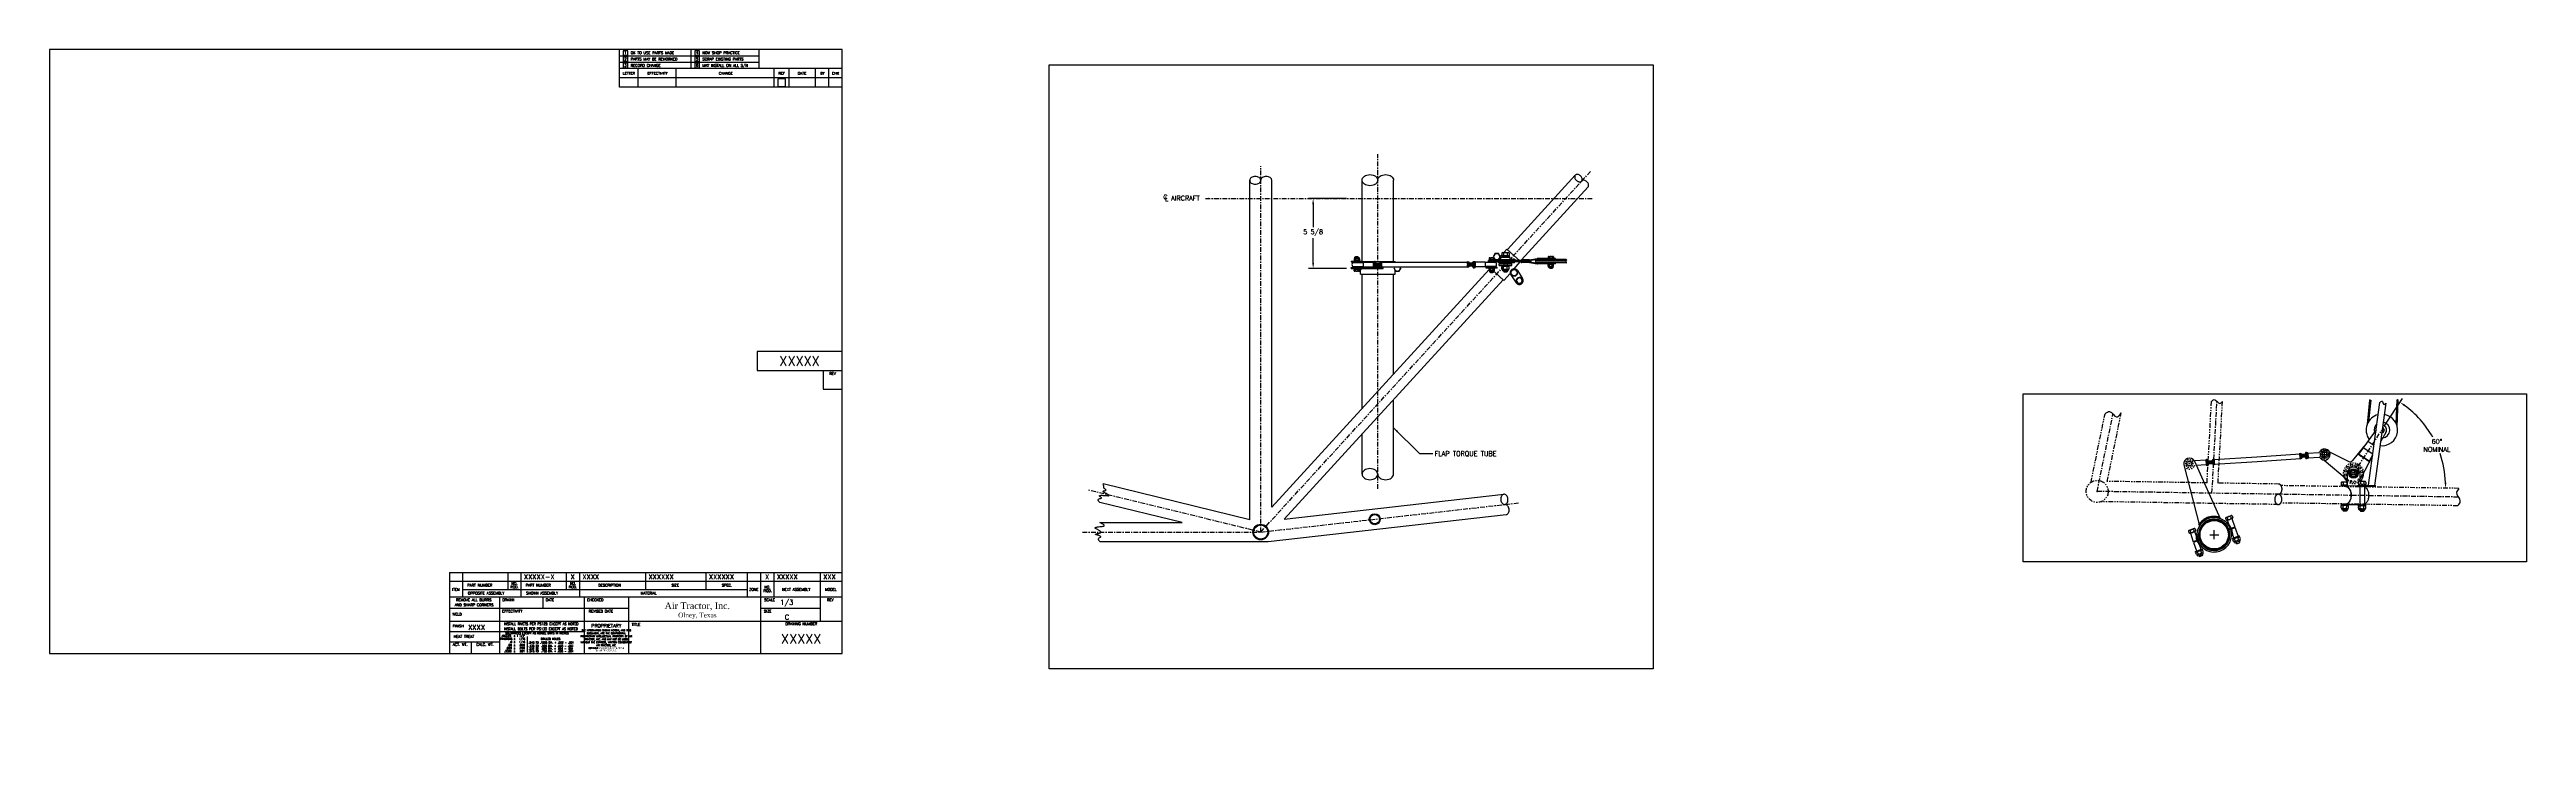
# Model space of a CAD drawing. Extents: x 0 to 197, y -9 to 48.
import ezdxf
from ezdxf.enums import TextEntityAlignment as Align

# ---------------------------------------------------------------- set-up
doc = ezdxf.new("R2010")
doc.units = 0
doc.header["$LTSCALE"] = 0.3
doc.header["$MEASUREMENT"] = 0
for name, pattern in [('CENTER', [2, 1.25, -0.25, 0.25, -0.25]), ('HIDDEN', [0.375, 0.25, -0.125]), ('HIDDEN2', [0.1875, 0.125, -0.0625]), ('PHANTOM', [2.5, 1.25, -0.25, 0.25, -0.25, 0.25, -0.25])]:
    doc.linetypes.add(name, pattern=pattern)
doc.layers.get('0').update_dxf_attribs({"linetype": 'CONTINUOUS'})
doc.layers.get('Defpoints').update_dxf_attribs({"linetype": 'CONTINUOUS'})
for name, color, linetype in [('1', 1, 'CONTINUOUS'), ('CENTER', 4, 'CENTER'), ('FUSE', 4, 'CONTINUOUS'), ('HW', 6, 'CONTINUOUS'), ('NOTES', 2, 'CONTINUOUS'), ('TB', 1, 'CONTINUOUS'), ('TB Border', 9, 'CONTINUOUS')]:
    doc.layers.add(name, color=color, linetype=linetype)
doc.styles.add('050', font='romans', dxfattribs={"height": 0.05})
doc.styles.add('070', font='ROMANS', dxfattribs={"height": 0.07})
doc.styles.add('130', font='ROMANS', dxfattribs={"height": 0.125})
doc.styles.add('250', font='ROMANS', dxfattribs={"height": 0.25})
doc.styles.add('AT', font='georgia.ttf', dxfattribs={"height": 0.175})
doc.styles.add('ROMANS', font='ROMANS.shx')
doc.dimstyles.new('DECIMAL', dxfattribs={"dimscale": 3, "dimtxt": 0.125, "dimasz": 0.15, "dimexe": 0.12, "dimexo": 0.12, "dimgap": 0.05, "dimtad": 0, "dimtih": 1, "dimtoh": 1, "dimzin": 4, "dimdsep": 46, "dimtxsty": 'ROMANS', "dimcen": 0.09, "dimclrd": 6, "dimclre": 6, "dimclrt": 256, "dimadec": 0, "dimazin": 0, "dimtfac": 0.72, "dimtofl": 0, "dimtmove": 0, "dimatfit": 3, "dimfxl": 1, "dimtolj": 1, "dimtzin": 4, "dimarcsym": 0})
doc.dimstyles.new('FRACTION', dxfattribs={"dimscale": 3, "dimtxt": 0.125, "dimasz": 0.15, "dimexe": 0.12, "dimexo": 0.12, "dimgap": 0.05, "dimtad": 0, "dimtih": 1, "dimtoh": 1, "dimdec": 4, "dimzin": 4, "dimdsep": 46, "dimlunit": 5, "dimtxsty": 'ROMANS', "dimcen": 0.09, "dimclrd": 6, "dimclre": 6, "dimclrt": 256, "dimadec": 0, "dimazin": 0, "dimtfac": 0.72, "dimtdec": 4, "dimtofl": 0, "dimtmove": 0, "dimatfit": 3, "dimfxl": 1, "dimfrac": 2, "dimtolj": 1, "dimtzin": 4, "dimarcsym": 0})

# ---------------------------------------------------------------- blocks, each defined once
blk = doc.blocks.new('tbn')
at = {"layer": 'TB', "color": 6}
for p, q in [((-1.17, 0.86), (-1.17, 0)), ((-3.42, 0.585), (-1.17, 0.585)), ((-2.682, 0.452), (-2.682, 0.026))]:
    blk.add_line(p, q, dxfattribs=at)
at = {"layer": 'NOTES', "insert": (-1.142, 0.418), "char_height": 0.078125, "attachment_point": 4, "style": 'ROMANS'}
blk.add_mtext_dynamic_manual_height_columns('\\pxsm0.95,qc;{\\H1.152x;PROPRIETARY\\H0.86806x;\\W0.75;\\P\\H0.64x;\\C41;THE INFORMATION SHOWN HEREIN, AND THIS DOCUMENT, ARE THE CONFIDENTIAL PROPRIETARY INTELLECTUAL PROPERTY OF AIR TRACTOR, INC. AND MAY NOT BE USED WITHOUT THE EXPRESS, WRITTEN CONSENT OF AIR TRACTOR, INC.\\P\\H0.8x;COPYRIGHT \\fArial|b0|i0|c0|p34;\\W1;©\\fMS Shell Dlg|b0|i0|c0|p0;\\W0.75; EFFECTIVE DATE ABOVE\\PBY AIR TRACTOR, INC.}', width=1.11337, gutter_width=0.781, heights=[0], dxfattribs=at)
at = {"layer": 'TB', "color": 6, "style": '070'}
blk.add_text('EFFECTIVITY', height=0.07, dxfattribs=at).set_placement((-3.078, 1.126), align=Align.MIDDLE)
at = {"layer": 'TB', "color": 6, "style": '070', "width": 0.85}
for s, p in [('INSTALL BOLTS PER PS130 EXCEPT AS NOTED', (-2.321, 0.652)), ('INSTALL RIVETS PER PS129 EXCEPT AS NOTED', (-2.312, 0.786))]:
    blk.add_text(s, height=0.07, dxfattribs=at).set_placement(p, align=Align.MIDDLE)
at = {"layer": 'TB', "color": 6, "style": '050'}
for s, width, p in [('FRACTIONS', 0.8, (-3.395, 0.363)), ('1 1/2%%D', 0.9, (-2.959, 0.445)), ('1/16', 0.9, (-2.896, 0.363)), ('1/16', 0.9, (-2.896, 0.282))]:
    blk.add_text(s, height=0.05, dxfattribs=dict(at, width=width)).set_placement(p)
for s, p in [('ANGLES', (-3.357, 0.445)), ('.0000', (-3.292, 0.038)), ('.000', (-3.244, 0.119)), ('.00', (-3.196, 0.2)), ('.0', (-3.149, 0.282)), ('%%P', (-3.043, 0.445)), ('%%P', (-3.043, 0.363)), ('%%P', (-3.043, 0.282)), ('%%P', (-3.043, 0.2)), ('%%P', (-3.043, 0.119)), ('%%P', (-3.043, 0.036)), ('.030', (-2.896, 0.2)), ('.010', (-2.896, 0.119)), ('.001', (-2.896, 0.036)), ('.040 TO .1285 DIA. + .002 - .001', (-2.644, 0.267)), ('.136 TO  .228 DIA. + .003 - .001', (-2.644, 0.178)), ('.234 T0  .500 DIA. + .004 - .001', (-2.644, 0.107)), ('.515 TO  .750 DIA. + .005 - .001', (-2.644, 0.037))]:
    blk.add_text(s, height=0.05, dxfattribs=at).set_placement(p)
for s, p in [('TOLERANCES EXCEPT AS NOTED, UNITS IN INCHES', (-2.426, 0.514)), ('DRILLED HOLES', (-2.064, 0.364))]:
    blk.add_text(s, height=0.05, dxfattribs=at).set_placement(p, align=Align.CENTER)
blk = doc.blocks.new('ATB')
at = {"layer": 'TB', "color": 2, "width": 3.35, "attachment_point": 2, "style": 'AT'}
for s, insert, char_height in [('Air Tractor, Inc.', (-1.675, 0.494), 0.175), ('Olney, Texas', (-1.675, 0.222), 0.125)]:
    blk.add_mtext(s, dxfattribs=dict(at, insert=insert, char_height=char_height))
blk = doc.blocks.new('*D10')
at = {"layer": 'Defpoints', "color": 0, "transparency": 16777216}
for p in [(100.45, 36.16), (103.47, 36.16), (103.47, 30.6)]:
    blk.add_point(p, dxfattribs=at)
at = {"layer": 'NOTES', "color": 6, "lineweight": -2, "transparency": 16777216}
for p, q in [((103.11, 36.16), (100.09, 36.16)), ((100.45, 35.71), (100.45, 33.89)), ((100.45, 31.05), (100.45, 33.02)), ((103.11, 30.6), (100.09, 30.6))]:
    blk.add_line(p, q, dxfattribs=at)
at = {"layer": 'NOTES', "color": 6, "transparency": 16777216}
for points in [[(100.37, 35.71), (100.52, 35.71), (100.45, 36.16)], [(100.37, 31.05), (100.52, 31.05), (100.45, 30.6)]]:
    blk.add_solid(points, dxfattribs=at)
at = {"layer": 'NOTES', "transparency": 16777216, "insert": (100.45, 33.45), "char_height": 0.375, "attachment_point": 5, "style": 'ROMANS'}
blk.add_mtext('\\A1;5 5/8', dxfattribs=at)
blk = doc.blocks.new('*X14')
at = {"color": 0}
for p, q in [((15.8, 45.18), (16.38, 45.76)), ((16.3, 45.58), (16.55, 45.83)), ((16.52, 45.69), (16.69, 45.86)), ((16.67, 45.73), (16.81, 45.88)), ((16.8, 45.75), (16.93, 45.88)), ((16.91, 45.76), (17.03, 45.88)), ((17.01, 45.76), (17.12, 45.87)), ((17.11, 45.75), (17.21, 45.85)), ((17.2, 45.73), (17.29, 45.82)), ((17.28, 45.7), (17.37, 45.8)), ((17.35, 45.67), (17.45, 45.77)), ((17.43, 45.64), (17.52, 45.73)), ((17.5, 45.6), (17.58, 45.69)), ((17.56, 45.56), (17.65, 45.65)), ((17.62, 45.52), (17.71, 45.6)), ((17.68, 45.47), (17.76, 45.55)), ((17.73, 45.42), (17.82, 45.5)), ((17.78, 45.36), (17.87, 45.45)), ((17.83, 45.3), (17.92, 45.39)), ((17.87, 45.24), (17.96, 45.33)), ((15.67, 44.63), (15.8, 44.75)), ((15.68, 44.74), (15.82, 44.88)), ((15.68, 44.53), (15.79, 44.64)), ((15.69, 44.86), (15.86, 45.03)), ((15.69, 44.43), (15.79, 44.54)), ((15.7, 44.34), (15.81, 44.44)), ((15.73, 45), (15.98, 45.25)), ((15.73, 44.26), (15.82, 44.36)), ((15.76, 44.18), (15.85, 44.27)), ((15.79, 44.11), (15.88, 44.2)), ((15.82, 44.04), (15.91, 44.12)), ((15.86, 43.97), (15.95, 44.06)), ((15.9, 43.91), (15.99, 43.99)), ((15.95, 43.84), (16.03, 43.93)), ((16, 43.79), (16.08, 43.87)), ((16.05, 43.73), (16.14, 43.82)), ((16.11, 43.68), (16.19, 43.77)), ((16.16, 43.64), (16.25, 43.72)), ((16.23, 43.59), (16.31, 43.68)), ((16.29, 43.55), (16.38, 43.64)), ((16.36, 43.51), (16.45, 43.6)), ((16.43, 43.48), (16.53, 43.57)), ((16.51, 43.45), (16.61, 43.55)), ((16.59, 43.43), (16.69, 43.53)), ((16.68, 43.41), (16.78, 43.51)), ((16.77, 43.39), (16.88, 43.5)), ((16.87, 43.38), (16.99, 43.5)), ((16.97, 43.38), (17.11, 43.52)), ((17.09, 43.39), (17.24, 43.55)), ((17.22, 43.42), (17.42, 43.62)), ((17.37, 43.47), (18.09, 44.18)), ((17.59, 43.57), (17.98, 43.96)), ((17.91, 45.17), (18, 45.26)), ((17.94, 44.13), (18.14, 44.33)), ((17.95, 45.1), (18.04, 45.19)), ((17.98, 45.03), (18.07, 45.12)), ((18, 44.31), (18.16, 44.46)), ((18.01, 44.95), (18.1, 45.04)), ((18.03, 44.86), (18.13, 44.96)), ((18.04, 44.77), (18.15, 44.88)), ((18.04, 44.45), (18.17, 44.58)), ((18.05, 44.67), (18.16, 44.78)), ((18.05, 44.57), (18.17, 44.69))]:
    blk.add_line(p, q, dxfattribs=at)
blk = doc.blocks.new('*D20')
at = {"layer": 'Defpoints', "color": 0, "transparency": 16777216}
for p in [(185.4, 17.76), (188.81, 18.15), (183.15, 14.32), (177.39, 13.35), (192.24, 13.11)]:
    blk.add_point(p, dxfattribs=at)
at = {"layer": 'NOTES', "color": 6, "lineweight": -2, "transparency": 16777216}
blk.add_line((185.6, 18.07), (187.04, 20.27), dxfattribs=at)
for start, end in [(29.2996, 53.6045), (2.3219, 19.0927)]:
    blk.add_arc((182.46, 13.27), 8.01, start, end, dxfattribs=at)
at = {"layer": 'NOTES', "color": 6, "transparency": 16777216}
for points in [[(187.17, 19.65), (187.26, 19.78), (186.85, 19.97)], [(190.54, 13.59), (190.39, 13.59), (190.47, 13.14)]]:
    blk.add_solid(points, dxfattribs=at)
at = {"layer": 'NOTES', "transparency": 16777216, "insert": (189.78, 16.54), "char_height": 0.375, "attachment_point": 5, "style": 'ROMANS'}
blk.add_mtext('\\A1;60%%D\\PNOMINAL', dxfattribs=at)

msp = doc.modelspace()

# ---------------------------------------------------------------- linework, layer by layer
at = {"layer": '1', "color": 41, "linetype": 'CENTER'}
for p, q in [((105.5863, 13.08015), (105.5863, 39.69015)), ((96.2813, 9.65515), (96.2813, 38.72149)), ((96.2813, 9.65515), (122.51723, 38.33905)), ((96.2813, 9.65515), (82.59718, 12.98936)), ((96.2813, 9.65515), (116.85252, 11.97873)), ((82.1193, 9.65515), (96.2813, 9.65515))]:
    msp.add_line(p, q, dxfattribs=at)
at = {"layer": '1', "color": 41}
for p, q in [((95.4063, 10.64029), (95.4063, 37.60937)), ((97.1563, 11.63044), (97.1563, 37.60937)), ((104.3363, 31.19015), (104.3363, 37.62195)), ((106.8363, 31.14515), (106.8363, 37.62195)), ((115.88889, 32.11089), (121.2868, 38.01246)), ((116.99876, 31.28704), (122.3014, 37.08445)), ((97.1563, 11.63044), (114.4312, 30.51719)), ((98.15441, 10.68439), (115.55362, 29.70705)), ((104.3363, 19.48038), (104.3363, 30.14515)), ((106.8363, 22.21364), (106.8363, 30.14515)), ((106.8363, 14.25743), (106.8363, 20.17636)), ((184.43166, 20.14242), (184.24071, 18.2216)), ((184.33668, 13.37041), (185.24647, 19.94173)), ((184.52146, 20.13595), (184.35298, 18.44111)), ((184.83645, 13.35514), (185.74345, 19.90635)), ((186.54768, 18.27014), (186.62028, 20.15863)), ((186.62811, 18.01957), (186.7103, 20.15743)), ((104.3363, 14.25743), (104.3363, 17.44309)), ((90.035, 10.40515), (83.5043, 11.99639)), ((95.4063, 10.64029), (83.76296, 13.47725)), ((98.15441, 10.68439), (115.60328, 12.65529)), ((83.5043, 10.40515), (90.035, 10.40515)), ((96.88037, 8.90515), (115.78567, 11.04056)), ((83.5043, 8.90515), (96.88037, 8.90515))]:
    msp.add_line(p, q, dxfattribs=at)
at = {"layer": '1'}
for p, q in [((115.31772, 31.55308), (115.44542, 31.69268)), ((115.59867, 31.86022), (115.85572, 32.14123)), ((115.85572, 32.14123), (116.40912, 31.63502)), ((116.40912, 31.63502), (116.85173, 31.23015)), ((103.47299, 30.69015), (105.22131, 30.69015)), ((103.47299, 30.60015), (103.47299, 30.69015)), ((103.47299, 30.60015), (106.00351, 30.60015)), ((104.2163, 31.06515), (104.2163, 31.13015)), ((104.2163, 30.14515), (104.2163, 30.46991)), ((104.2163, 30.14515), (106.9563, 30.14515)), ((104.35276, 31.14515), (105.30056, 31.14515)), ((105.27422, 30.69015), (105.29306, 30.69015)), ((105.39994, 31.14515), (106.9563, 31.14515)), ((105.40751, 30.69015), (106.00351, 30.69015)), ((105.87276, 31.09765), (112.74776, 31.09765)), ((105.87276, 30.72265), (112.74776, 30.72265)), ((106.00351, 30.60015), (106.00351, 30.69015)), ((106.9563, 31.09765), (106.9563, 31.14515)), ((106.9563, 30.14515), (106.9563, 30.46991)), ((114.38532, 31.13015), (114.38532, 31.23015)), ((117.77603, 31.23015), (114.38532, 31.23015)), ((117.77603, 31.13015), (114.38532, 31.13015)), ((114.5046, 30.69015), (114.52276, 30.71001)), ((114.83219, 30.36696), (115.61263, 29.65308)), ((114.84762, 31.06515), (114.90708, 31.13015)), ((115.61263, 29.65308), (116.12095, 30.20879)), ((116.16785, 30.09264), (116.58336, 29.46827)), ((116.43253, 30.57432), (116.91418, 31.13015)), ((116.684, 30.43614), (117.09951, 29.81176)), ((117.63552, 31.29315), (117.02603, 31.29315)), ((117.02603, 31.23015), (117.02603, 31.29315)), ((117.02603, 31.06715), (117.02603, 31.13015)), ((117.63552, 31.06715), (117.02603, 31.06715)), ((117.65639, 31.29491), (118.25045, 31.39551)), ((117.65639, 31.0654), (118.25045, 30.96479)), ((117.66691, 31.23279), (118.26097, 31.3334)), ((117.66691, 31.12751), (118.26097, 31.02691)), ((117.77603, 31.13015), (117.77603, 31.23015)), ((119.7256, 31.39815), (118.28184, 31.39815)), ((119.7256, 31.33515), (118.28184, 31.33515)), ((119.7256, 31.02515), (118.28184, 31.02515)), ((119.7256, 30.96215), (118.28184, 30.96215)), ((119.7256, 31.33515), (119.7256, 31.39815)), ((119.7256, 30.96215), (119.7256, 31.02515)), ((184.94597, 17.77129), (183.5521, 15.84565)), ((175.46711, 15.64694), (178.90488, 15.87796)), ((181.24119, 16.01842), (182.77741, 15.26493)), ((183.98382, 16.45946), (183.08271, 15.3332)), ((184.38909, 15.29843), (183.5521, 15.84565)), ((183.99237, 16.45387), (183.98382, 16.45946)), ((184.66968, 15.77564), (184.38909, 15.29843)), ((185.72758, 17.57488), (185.32614, 16.89212)), ((169.67115, 14.9898), (170.90221, 10.15201)), ((170.49854, 15.27947), (172.5539, 10.73027)), ((172.04535, 15.417), (175.46711, 15.64694)), ((172.0705, 15.04285), (175.49225, 15.27279)), ((175.49225, 15.27279), (178.93003, 15.50381)), ((180.82643, 15.38128), (182.64976, 13.83902)), ((182.64976, 14.31656), (182.64976, 13.32426)), ((183.64976, 14.31656), (183.64976, 13.68871)), ((184.66172, 15.71812), (183.75853, 13.99708)), ((182.29659, 13.32979), (182.29659, 13.30365)), ((182.29659, 11.84802), (182.29659, 11.82961)), ((183.64791, 11.80845), (182.419, 11.82769)), ((183.52461, 13.31518), (183.52706, 13.39514)), ((183.52461, 13.31518), (184.89397, 13.27334)), ((183.52706, 13.39514), (184.89642, 13.3533)), ((183.64791, 13.30863), (183.64791, 11.80845)), ((184.02291, 13.30276), (184.02291, 11.80258)), ((184.89397, 13.27334), (184.89642, 13.3533)), ((173.12847, 10.60228), (173.48241, 10.7262)), ((173.36639, 9.92273), (173.12847, 10.60228)), ((173.72032, 10.04664), (173.24807, 9.8813)), ((173.74015, 9.99001), (173.2679, 9.82467)), ((173.62413, 9.18654), (173.38621, 9.8661)), ((173.48241, 10.7262), (173.72032, 10.04664)), ((173.74015, 9.99001), (173.97806, 9.31046)), ((170.53295, 9.69358), (170.17901, 9.56967)), ((170.17901, 9.56967), (170.41693, 8.89011)), ((170.88918, 9.05545), (170.41693, 8.89011)), ((170.90901, 8.99882), (170.43675, 8.83348)), ((170.43675, 8.83348), (170.67467, 8.15392)), ((170.77086, 9.01402), (170.53295, 9.69358)), ((170.5791, 8.12047), (171.12416, 8.3113)), ((170.59893, 8.06384), (171.14399, 8.25467)), ((171.0286, 8.27784), (170.79069, 8.95739)), ((174.07363, 9.34391), (173.52857, 9.15308)), ((174.09345, 9.28728), (173.54839, 9.09646))]:
    msp.add_line(p, q, dxfattribs=at)
at = {"layer": '1', "color": 6}
for p, q in [((116.02292, 31.62015), (115.44542, 31.62015)), ((116.02292, 31.56015), (115.44542, 31.56015)), ((115.54417, 31.47015), (115.54417, 31.56015)), ((115.92417, 31.47015), (115.92417, 31.56015)), ((103.47276, 31.19015), (103.47276, 31.13015)), ((103.47276, 31.19015), (104.35276, 31.19015)), ((103.47276, 31.13015), (104.35276, 31.13015)), ((103.56581, 31.06515), (104.38822, 31.06515)), ((103.56581, 30.75515), (104.38822, 30.75515)), ((103.6962, 31.25015), (104.12933, 31.25015)), ((103.6962, 30.54015), (104.12933, 30.54015)), ((103.78776, 31.13015), (103.78776, 31.09674)), ((103.78776, 31.13015), (104.03776, 31.13015)), ((103.78776, 31.09674), (104.03776, 31.09674)), ((103.78776, 30.72356), (104.03776, 30.72356)), ((103.78776, 30.72356), (103.78776, 30.69015)), ((103.78776, 30.69015), (104.03776, 30.69015)), ((104.03776, 31.13015), (104.03776, 31.09674)), ((104.03776, 30.72356), (104.03776, 30.69015)), ((104.35276, 31.19015), (104.35276, 31.13015)), ((104.41276, 31.07015), (104.41276, 30.75015)), ((104.44276, 31.10015), (105.20776, 31.10015)), ((104.44276, 30.72015), (105.20776, 30.72015)), ((105.20776, 31.10015), (105.20776, 30.72015)), ((105.28778, 30.72008), (105.28775, 31.1014)), ((105.28776, 31.10015), (105.28776, 30.72015)), ((105.38224, 31.16487), (105.31825, 31.16486)), ((105.38225, 31.03751), (105.31826, 31.03751)), ((105.38227, 30.78281), (105.31828, 30.78281)), ((105.38228, 30.65546), (105.31829, 30.65545)), ((105.41278, 30.72009), (105.41275, 31.10141)), ((105.41278, 30.72009), (105.41275, 31.10141)), ((105.41275, 31.09616), (105.41278, 30.72416)), ((113.14775, 31.10022), (113.14778, 30.71889)), ((113.14775, 31.10022), (113.14778, 30.71889)), ((113.14778, 30.72414), (113.14775, 31.09614)), ((113.17825, 31.16485), (113.24224, 31.16485)), ((113.17826, 31.03749), (113.24225, 31.0375)), ((113.17828, 30.78279), (113.24227, 30.7828)), ((113.17829, 30.65544), (113.24228, 30.65545)), ((113.27275, 31.10023), (113.27278, 30.7189)), ((113.27276, 30.72015), (113.27276, 31.10015)), ((113.35276, 30.72015), (113.35276, 31.10015)), ((114.11776, 31.10015), (113.35276, 31.10015)), ((114.11776, 30.72015), (113.35276, 30.72015)), ((114.14776, 30.75015), (114.14776, 31.07015)), ((114.99472, 31.06515), (114.17231, 31.06515)), ((114.99472, 30.75515), (114.17231, 30.75515)), ((115.08776, 30.69015), (114.20776, 30.69015)), ((114.20776, 30.63015), (114.20776, 30.69015)), ((115.08776, 30.63015), (114.20776, 30.63015)), ((114.86433, 31.29015), (114.4312, 31.29015)), ((114.86433, 30.57015), (114.4312, 30.57015)), ((114.52276, 31.09674), (114.52276, 31.13015)), ((114.77276, 31.09674), (114.52276, 31.09674)), ((114.77276, 30.72356), (114.52276, 30.72356)), ((114.52276, 30.69015), (114.52276, 30.72356)), ((114.77276, 30.69015), (114.52276, 30.69015)), ((114.77276, 31.09674), (114.77276, 31.13015)), ((114.77276, 30.69015), (114.77276, 30.72356)), ((114.92167, 31.23015), (114.92167, 31.29015)), ((116.54667, 31.29015), (114.92167, 31.29015)), ((115.08776, 30.63015), (115.08776, 30.69015)), ((115.19102, 31.04214), (115.19102, 31.13015)), ((115.35102, 31.04214), (115.19102, 31.04214)), ((115.23417, 30.96015), (116.23417, 30.96015)), ((115.23417, 30.83415), (115.23417, 30.96015)), ((115.23417, 30.83415), (116.23417, 30.83415)), ((115.35102, 31.04214), (115.35102, 31.13015)), ((116.10917, 31.47015), (115.35917, 31.47015)), ((115.35917, 31.35015), (115.35917, 31.47015)), ((115.35917, 31.05015), (115.35917, 31.13015)), ((115.9837, 31.05015), (115.35917, 31.05015)), ((115.44542, 30.77415), (116.02292, 30.77415)), ((115.48465, 31.04214), (115.48465, 31.05015)), ((115.54417, 31.04214), (115.48465, 31.04214)), ((115.54417, 30.96015), (115.54417, 31.05015)), ((115.92417, 30.96015), (115.92417, 31.05015)), ((115.9837, 31.04214), (115.92417, 31.04214)), ((116.10917, 31.05015), (115.9837, 31.05015)), ((115.9837, 31.04214), (115.9837, 31.05015)), ((116.10917, 31.35015), (116.10917, 31.47015)), ((116.10917, 31.05015), (116.10917, 31.13015)), ((116.11733, 31.04214), (116.11733, 31.13015)), ((116.27733, 31.04214), (116.11733, 31.04214)), ((116.23417, 30.83415), (116.23417, 30.96015)), ((116.27733, 31.04214), (116.27733, 31.13015)), ((116.28686, 31.04214), (116.28686, 31.13015)), ((116.44686, 31.04214), (116.28686, 31.04214)), ((116.44686, 31.04214), (116.44686, 31.13015)), ((116.54667, 31.23015), (116.54667, 31.29015)), ((118.1006, 31.27615), (118.1006, 31.27415)), ((118.1006, 31.08615), (118.1006, 31.08415)), ((120.5716, 31.30515), (118.1296, 31.30515)), ((120.5716, 31.24515), (118.1296, 31.24515)), ((120.5716, 31.11515), (118.1296, 31.11515)), ((120.5716, 31.05515), (118.1296, 31.05515)), ((119.56717, 30.90215), (119.13404, 30.90215)), ((119.2356, 31.33515), (119.2356, 31.30515)), ((119.2356, 31.05515), (119.2356, 31.02515)), ((119.4656, 31.33515), (119.4656, 31.30515)), ((119.4656, 31.05515), (119.4656, 31.02515)), ((120.6006, 31.27615), (120.6006, 31.27415)), ((120.6006, 31.08615), (120.6006, 31.08415)), ((179.35925, 15.53007), (179.33365, 15.91054)), ((179.42367, 15.98019), (179.35983, 15.9759)), ((179.43222, 15.85313), (179.36837, 15.84883)), ((179.48396, 15.53846), (179.45837, 15.91893)), ((179.48396, 15.53846), (179.45837, 15.91893)), ((179.45872, 15.91369), (179.48369, 15.54253)), ((179.51858, 15.91772), (180.3898, 15.97634)), ((179.51858, 15.91772), (179.54356, 15.54656)), ((184.67985, 15.84908), (183.91605, 16.34845)), ((184.77389, 16.52835), (184.28, 16.85125)), ((170.15419, 15.11814), (170.04093, 15.07848)), ((170.11739, 15.04168), (170.07774, 15.15494)), ((171.40192, 15.37228), (170.5307, 15.3138)), ((171.42683, 15.00111), (170.64792, 14.94883)), ((171.40192, 15.37228), (171.42683, 15.00111)), ((171.48697, 15.00106), (171.46143, 15.38153)), ((171.48697, 15.00106), (171.46143, 15.38153)), ((171.46178, 15.37629), (171.4867, 15.00513)), ((171.48762, 15.44689), (171.55147, 15.45117)), ((171.49615, 15.31982), (171.55999, 15.3241)), ((171.51321, 15.06569), (171.57705, 15.06997)), ((171.52174, 14.93862), (171.58558, 14.94291)), ((171.61169, 15.00943), (171.58615, 15.3899)), ((179.44932, 15.599), (179.38547, 15.5947)), ((179.45787, 15.47193), (179.39402, 15.46764)), ((179.54356, 15.54656), (180.41477, 15.60518))]:
    msp.add_line(p, q, dxfattribs=at)
at = {"layer": '1', "color": 4, "linetype": 'HIDDEN', "ltscale": 0.25}
for p, q in [((115.60917, 30.96015), (115.60917, 30.83415)), ((115.85917, 30.96015), (115.85917, 30.83415))]:
    msp.add_line(p, q, dxfattribs=at)
at = {"layer": '1', "color": 41, "linetype": 'HIDDEN2'}
for p, q in [((181.00217, 16.13565), (181.24119, 16.01842)), ((180.62201, 15.55419), (180.82643, 15.38128)), ((182.64976, 13.83902), (182.70577, 13.79165))]:
    msp.add_line(p, q, dxfattribs=at)
at = {"layer": '1', "color": 4}
msp.add_line((184.12318, 13.30119), (182.44248, 13.32751), dxfattribs=at)
at = {"layer": '1', "color": 41}
for points in [[(96.2813, 37.60937, 0.133256151), (96.25082, 37.72173, 0.10675627), (96.15316, 37.82812, 0.08282753), (96.01712, 37.89387, 0.071351749), (95.8438, 37.91873, 0.071351749), (95.67049, 37.89387, 0.08282753), (95.53444, 37.82812, 0.10675627), (95.43679, 37.72173, 0.133256151), (95.4063, 37.60937, 0.133256151), (95.43679, 37.49701, 0.10675627), (95.53444, 37.39062, 0.08282753), (95.67049, 37.32487, 0.071351749), (95.8438, 37.30001, 0.071351749), (96.01712, 37.32487, 0.08282753), (96.15316, 37.39062, 0.10675627), (96.25082, 37.49701, 0.133256151)], [(104.3363, 37.62195, -0.133256151), (104.37985, 37.78247, -0.10675627), (104.51936, 37.93445, -0.08282753), (104.71371, 38.02838, -0.071351749), (104.9613, 38.06389, -0.071351749), (105.2089, 38.02838, -0.08282753), (105.40324, 37.93445, -0.10675627), (105.54275, 37.78247, -0.133256151), (105.5863, 37.62195, -0.133256151), (105.54275, 37.46144, -0.10675627), (105.40324, 37.30945, -0.08282753), (105.2089, 37.21552, -0.071351749), (104.9613, 37.18001, -0.071351749), (104.71371, 37.21552, -0.08282753), (104.51936, 37.30945, -0.10675627), (104.37985, 37.46144, -0.133256151)], [(121.7941, 37.54845, 0.133256151), (121.83601, 37.62976, 0.10675627), (121.83581, 37.74323, 0.08282753), (121.7918, 37.85349, 0.071351749), (121.7045, 37.95981, 0.071351749), (121.59083, 38.03731, 0.08282753), (121.47709, 38.07133, 0.10675627), (121.36406, 38.06144, 0.133256151), (121.2868, 38.01246, 0.133256151), (121.24489, 37.93115, 0.10675627), (121.24509, 37.81768, 0.08282753), (121.2891, 37.70742, 0.071351749), (121.3764, 37.6011, 0.071351749), (121.49007, 37.5236, 0.08282753), (121.60381, 37.48958, 0.10675627), (121.71684, 37.49948, 0.133256151)], [(104.3363, 14.25743, 0.133256151), (104.37985, 14.09692, 0.10675627), (104.51936, 13.94493, 0.08282753), (104.71371, 13.851, 0.071351749), (104.9613, 13.81549, 0.071351749), (105.2089, 13.851, 0.08282753), (105.40324, 13.94493, 0.10675627), (105.54275, 14.09692, 0.133256151), (105.5863, 14.25743, 0.133256151), (105.54275, 14.41795, 0.10675627), (105.40324, 14.56993, 0.08282753), (105.2089, 14.66386, 0.071351749), (104.9613, 14.69937, 0.071351749), (104.71371, 14.66386, 0.08282753), (104.51936, 14.56993, 0.10675627), (104.37985, 14.41795, 0.133256151)], [(115.69447, 11.84792, 0.133256151), (115.79497, 11.88776, 0.10675627), (115.88296, 11.98896, 0.08282753), (115.92945, 12.12134, 0.071351749), (115.93432, 12.28385, 0.071351749), (115.89332, 12.44118, 0.08282753), (115.81847, 12.55985, 0.10675627), (115.71013, 12.63887, 0.133256151), (115.60328, 12.65529, 0.133256151), (115.50278, 12.61545, 0.10675627), (115.41479, 12.51425, 0.08282753), (115.3683, 12.38188, 0.071351749), (115.36343, 12.21936, 0.071351749), (115.40443, 12.06203, 0.08282753), (115.47927, 11.94336, 0.10675627), (115.58762, 11.86434, 0.133256151)]]:
    msp.add_lwpolyline(points, format="xyb", close=True, dxfattribs=at)
for points in [[(97.1563, 37.60937, 0.133256151), (97.12582, 37.72173, 0.10675627), (97.02816, 37.82812, 0.08282753), (96.89212, 37.89387, 0.071351749), (96.7188, 37.91873, 0.071351749), (96.54549, 37.89387, 0.08282753), (96.40944, 37.82812, 0.10675627), (96.31179, 37.72173, 0.133256151), (96.2813, 37.60937, 0.133256151)], [(105.5863, 37.62195, -0.133256151), (105.62985, 37.78247, -0.10675627), (105.76936, 37.93445, -0.08282753), (105.96371, 38.02838, -0.071351749), (106.2113, 38.06389, -0.071351749), (106.4589, 38.02838, -0.08282753), (106.65324, 37.93445, -0.10675627), (106.79275, 37.78247, -0.133256151), (106.8363, 37.62195, -0.133256151)], [(122.3014, 37.08445, 0.133256151), (122.34331, 37.16576, 0.10675627), (122.34311, 37.27922, 0.08282753), (122.2991, 37.38949, 0.071351749), (122.2118, 37.49581, 0.071351749), (122.09814, 37.5733, 0.08282753), (121.9844, 37.60733, 0.10675627), (121.87136, 37.59743, 0.133256151), (121.7941, 37.54845, 0.133256151)], [(105.5863, 14.25743, 0.133256151), (105.62985, 14.09692, 0.10675627), (105.76936, 13.94493, 0.08282753), (105.96371, 13.851, 0.071351749), (106.2113, 13.81549, 0.071351749), (106.4589, 13.851, 0.08282753), (106.65324, 13.94493, 0.10675627), (106.79275, 14.09692, 0.133256151), (106.8363, 14.25743, 0.133256151)], [(115.78567, 11.04056, 0.133256151), (115.88616, 11.0804, 0.10675627), (115.97415, 11.18159, 0.08282753), (116.02064, 11.31397, 0.071351749), (116.02552, 11.47648, 0.071351749), (115.98451, 11.63381, 0.08282753), (115.90967, 11.75249, 0.10675627), (115.80132, 11.8315, 0.133256151), (115.69447, 11.84792, 0.133256151)]]:
    msp.add_lwpolyline(points, format="xyb", dxfattribs=at)
at = {"layer": '1', "color": 6}
for points in [[(115.14602, 31.29015, -0.159442907), (115.15406, 31.31473, -0.106377403), (115.18263, 31.34011, -0.071236104), (115.22077, 31.355, -0.057555666), (115.27102, 31.3608, -0.057555666), (115.32127, 31.355, -0.069264813), (115.35842, 31.34066, -0.106377403)], [(116.07233, 31.29015, -0.159442907), (116.08037, 31.31473, -0.106377403), (116.10894, 31.34011, -0.071236104), (116.14708, 31.355, -0.057555666), (116.19733, 31.3608, -0.057555666), (116.24758, 31.355, -0.071236104), (116.28572, 31.34011, -0.106377403), (116.31429, 31.31473, -0.159442907), (116.32233, 31.29015, -0.159442907)], [(116.28209, 31.34209, -0.064051533), (116.31661, 31.355, -0.057555666), (116.36686, 31.3608, -0.057555666), (116.41711, 31.355, -0.071236104), (116.45524, 31.34011, -0.106377403), (116.48381, 31.31473, -0.159442907), (116.49186, 31.29015, -0.159442907)]]:
    msp.add_lwpolyline(points, format="xyb", dxfattribs=at)
at = {"layer": '1', "color": 4, "const_width": 0.045}
for points in [[(118.12611, 31.18015, -1), (118.17111, 31.18015, -1)], [(120.5751, 31.18015, 1), (120.5301, 31.18015, 1)]]:
    msp.add_lwpolyline(points, format="xyb", close=True, dxfattribs=at)
at = {"layer": '1', "color": 6}
for points in [[(180.90408, 15.61169), (181.05769, 15.76507), (181.00166, 15.9748), (180.79202, 16.03114), (180.6384, 15.87775), (180.69443, 15.66803)], [(170.06303, 14.88394), (169.89455, 15.02083), (169.92886, 15.23519), (170.13165, 15.31265), (170.30013, 15.17576), (170.26582, 14.96141)]]:
    msp.add_lwpolyline(points, close=True, dxfattribs=at)
at = {"layer": '1', "color": 41}
for points in [[(83.5043, 11.99639), (83.39781, 12.10251), (83.34938, 12.18107), (83.34679, 12.23683), (83.37787, 12.27453), (83.43041, 12.29894), (83.49222, 12.31479), (83.5511, 12.32684), (83.59487, 12.33985), (83.61428, 12.35755), (83.61197, 12.37964), (83.59354, 12.40483), (83.56459, 12.43181), (83.5307, 12.45928), (83.49749, 12.48592), (83.47055, 12.51044), (83.45546, 12.53153), (83.45663, 12.54817), (83.47359, 12.56049), (83.50465, 12.56892), (83.54816, 12.57385), (83.60243, 12.57573), (83.6658, 12.57495), (83.73658, 12.57194), (83.81311, 12.56711), (83.8933, 12.56102), (83.97344, 12.55475), (84.0494, 12.54954), (84.11706, 12.54659), (84.17229, 12.54715), (84.21097, 12.55242), (84.22897, 12.56364), (84.22218, 12.58203), (84.18835, 12.60829), (84.13277, 12.64102), (84.06262, 12.67829), (83.98508, 12.71819), (83.90733, 12.75879), (83.83654, 12.79816), (83.77989, 12.83438), (83.74455, 12.86554), (83.73554, 12.89023), (83.74914, 12.90923), (83.77948, 12.92381), (83.82068, 12.93527), (83.86686, 12.9449), (83.91215, 12.95399), (83.95066, 12.96384), (83.97651, 12.97573), (83.98542, 12.99061), (83.97941, 13.00805), (83.96212, 13.02729), (83.93716, 13.04754), (83.90816, 13.06803), (83.87873, 13.08799), (83.85251, 13.10664), (83.83311, 13.12322), (83.82299, 13.1377), (83.81996, 13.15312), (83.82067, 13.17326), (83.82177, 13.20191), (83.8199, 13.24284), (83.81171, 13.29985), (83.79385, 13.37673), (83.76296, 13.47725)], [(83.5043, 8.90515), (83.41785, 8.99562), (83.37922, 9.06789), (83.37786, 9.1247), (83.40322, 9.16878), (83.44478, 9.20286), (83.49198, 9.22966), (83.53429, 9.25192), (83.56116, 9.27236), (83.56457, 9.29319), (83.54658, 9.31455), (83.51176, 9.33602), (83.46468, 9.35722), (83.40991, 9.37775), (83.35203, 9.39721), (83.29561, 9.4152), (83.24522, 9.43133), (83.20461, 9.44532), (83.17427, 9.45737), (83.15383, 9.46781), (83.14295, 9.47695), (83.14129, 9.48513), (83.14849, 9.49266), (83.1642, 9.49987), (83.18809, 9.50708), (83.21955, 9.51459), (83.25702, 9.52256), (83.2987, 9.53115), (83.34277, 9.54051), (83.38743, 9.55079), (83.43088, 9.56212), (83.4713, 9.57467), (83.50688, 9.58858), (83.53601, 9.60397), (83.55775, 9.62093), (83.57138, 9.6395), (83.57616, 9.65974), (83.57135, 9.6817), (83.55621, 9.70544), (83.53002, 9.731), (83.49203, 9.75845), (83.44236, 9.78771), (83.38453, 9.81824), (83.32293, 9.84936), (83.26193, 9.8804), (83.20591, 9.91069), (83.15925, 9.93955), (83.12633, 9.96631), (83.11153, 9.99031), (83.11805, 10.01104), (83.14445, 10.02877), (83.18809, 10.04392), (83.24636, 10.05695), (83.31662, 10.06828), (83.39626, 10.07835), (83.48265, 10.08761), (83.57316, 10.09648), (83.66394, 10.10579), (83.74626, 10.11792), (83.81015, 10.13565), (83.84564, 10.16175), (83.84277, 10.19897), (83.79156, 10.2501), (83.68206, 10.31791), (83.5043, 10.40515)]]:
    msp.add_lwpolyline(points, dxfattribs=at)
at = {"layer": '1'}
for points in [[(182.20402, 11.89106, 0.005822002), (182.21605, 11.88391, 0.127987344), (182.419, 11.82769, 0.127987344), (182.6236, 11.87753, 0.10621985), (182.81586, 12.04117, 0.085246237), (182.93805, 12.27365, 0.074678461), (182.98713, 12.56889, 0.074678461)], [(182.98713, 12.56889, 0.074678461), (182.94731, 12.86552, 0.085246237), (182.83247, 13.1017, 0.10621985), (182.64543, 13.27129, 0.127987344), (182.44248, 13.32751, 0.127987344), (182.23787, 13.27767, 0.005822002), (182.22563, 13.27089, 0.085246237)], [(182.97386, 12.56909, 0.073077777), (182.93332, 12.84503, 0.084100529), (182.82563, 13.0626, 0.106501953), (182.65239, 13.218, 0.130478873), (182.46777, 13.26702, 0.130478873)], [(182.56949, 11.88534, 0.060620565), (182.65239, 11.92019, 0.106501953), (182.82563, 12.07559, 0.084100529), (182.93332, 12.29316, 0.073077777), (182.97386, 12.56909, 0.073077777)], [(184.38028, 12.54708, 0.074678461), (184.34046, 12.84371, 0.085246237), (184.22562, 13.07989, 0.10621985), (184.03858, 13.24947, 0.010697963), (184.02291, 13.2581, 0.127987344)], [(184.02291, 11.85907, 0.103272473), (184.20901, 12.01936, 0.085246237), (184.3312, 12.25184, 0.074678461), (184.38028, 12.54708, 0.074678461)]]:
    msp.add_lwpolyline(points, format="xyb", dxfattribs=at)
at = {"layer": '1', "color": 6}
for centre, radius in [((180.84809, 15.82075), 0.31), ((180.84805, 15.82141), 0.188), ((170.09734, 15.0983), 0.188), ((182.50866, 14.18235), 0.09375), ((182.52745, 14.52088), 0.09375), ((182.71299, 14.80466), 0.09375), ((183.14976, 14.31656), 0.325), ((183.01556, 14.95766), 0.09375), ((183.35409, 14.93887), 0.09375), ((183.63787, 14.75333), 0.09375), ((183.79087, 14.45076), 0.09375)]:
    msp.add_circle(centre, radius, dxfattribs=at)
at = {"layer": '1'}
for centre, radius in [((183.14976, 14.31656), 0.375), ((183.14976, 14.31656), 0.125), ((172.07854, 9.44006), 1.13)]:
    msp.add_circle(centre, radius, dxfattribs=at)
at = {"layer": '1', "color": 41, "linetype": 'HIDDEN2'}
for centre in [(183.58654, 13.82845), (183.28397, 13.67545)]:
    msp.add_circle(centre, 0.06425, dxfattribs=at)
at = {"layer": '1', "color": 41}
for centre, radius in [((96.2813, 9.65515), 0.625), ((96.2813, 9.65515), 0.565), ((105.34864, 10.67933), 0.4375), ((105.34864, 10.67933), 0.3775)]:
    msp.add_circle(centre, radius, dxfattribs=at)
at = {"layer": '1', "color": 6}
for centre, radius, start, end in [((103.91276, 30.91015), 0.38, 155.9273461, 204.0726539), ((103.91276, 30.91015), 0.22459, 123.8186728, 136.3586224), ((103.91276, 30.91015), 0.22459, 223.6413776, 236.1813272), ((103.91276, 30.91015), 0.22459, 43.6413776, 56.1813272), ((103.91276, 30.91015), 0.22459, 303.8186728, 316.3586224), ((104.38822, 31.09515), 0.03, 270, 335.3756816), ((104.38822, 30.72515), 0.03, 24.6243184, 90), ((104.44276, 31.07015), 0.03, 90, 155.3756816), ((104.44276, 30.75015), 0.03, 204.6243184, 270), ((105.24776, 31.10015), 0.04, 0, 180), ((105.24776, 30.72015), 0.04, 180, 0), ((105.36935, 31.10119), 0.08164, 128.749532, 231.2598014), ((105.36938, 30.71913), 0.08164, 128.749532, 231.2598014), ((105.56884, 30.91018), 0.28108, 153.0631613, 206.9461721), ((105.33115, 31.10118), 0.08164, 308.749532, 51.2598014), ((105.13168, 30.91014), 0.28108, 333.0631613, 26.9461721), ((105.33118, 30.71913), 0.08164, 308.749532, 51.2598014), ((105.87597, 30.95076), 0.12915, 56.4813316, 123.114834), ((105.87597, 30.90899), 0.12915, 56.4813316, 123.114834), ((105.87597, 30.86754), 0.12915, 56.4813316, 123.114834), ((105.87597, 30.81876), 0.12915, 56.4813316, 123.114834), ((105.87597, 31.00154), 0.12915, 236.885166, 303.5186684), ((105.87597, 30.95276), 0.12915, 236.885166, 303.5186684), ((105.87597, 30.91131), 0.12915, 236.885166, 303.5186684), ((105.87597, 30.86955), 0.12915, 236.885166, 303.5186684), ((105.87597, 30.83033), 0.12915, 236.885166, 303.5186684), ((112.74455, 30.98998), 0.12915, 56.885166, 123.5186684), ((112.74455, 30.95076), 0.12915, 56.885166, 123.5186684), ((112.74455, 30.90899), 0.12915, 56.885166, 123.5186684), ((112.74455, 30.86754), 0.12915, 56.885166, 123.5186684), ((112.74455, 30.81876), 0.12915, 56.885166, 123.5186684), ((112.74455, 31.00154), 0.12915, 236.4813316, 303.114834), ((112.74455, 30.95276), 0.12915, 236.4813316, 303.114834), ((112.74455, 30.91131), 0.12915, 236.4813316, 303.114834), ((112.74455, 30.86955), 0.12915, 236.4813316, 303.114834), ((112.74455, 30.83033), 0.12915, 236.4813316, 303.114834), ((113.22935, 31.10118), 0.08164, 128.749532, 231.2598014), ((113.22938, 30.71912), 0.08164, 128.749532, 231.2598014), ((113.42884, 30.91017), 0.28108, 153.0631613, 206.9461721), ((113.19115, 31.10117), 0.08164, 308.749532, 51.2598014), ((112.99168, 30.91013), 0.28108, 333.0631613, 26.9461721), ((113.19118, 30.71912), 0.08164, 308.749532, 51.2598014), ((113.31276, 31.10015), 0.04, 0, 180), ((113.31276, 30.72015), 0.04, 180, 0), ((114.11776, 31.07015), 0.03, 24.6243184, 90), ((114.11776, 30.75015), 0.03, 270, 335.3756816), ((114.17231, 31.09515), 0.03, 204.6243184, 270), ((114.17231, 30.72515), 0.03, 90, 155.3756816), ((114.64776, 30.91015), 0.22459, 123.8186728, 136.3586224), ((114.64776, 30.91015), 0.22459, 223.6413776, 236.1813272), ((114.64776, 30.91015), 0.22459, 43.6413776, 56.1813272), ((114.64776, 30.91015), 0.22459, 303.8186728, 316.3586224), ((114.64776, 30.91015), 0.38, 335.9273461, 24.0726539), ((115.29917, 31.35015), 0.06, 270, 0), ((116.16917, 31.35015), 0.06, 180, 189.1003624), ((117.03146, 31.20509), 0.08823, 93.5251291, 163.4962979), ((117.03146, 31.15522), 0.08823, 196.5037021, 266.4748709), ((117.15102, 31.18091), 0.11443, 134.1688786, 225.8311214), ((117.21598, 31.18091), 0.11443, 134.1688786, 225.8311214), ((117.28195, 31.18091), 0.11443, 134.1688786, 225.8311214), ((117.34041, 31.18091), 0.11443, 134.1688786, 225.8311214), ((117.40188, 31.18091), 0.11443, 134.1688786, 225.8311214), ((117.40188, 31.18091), 0.11443, 134.1688786, 225.8311214), ((117.45834, 31.18091), 0.11443, 134.1688786, 225.8311214), ((117.51481, 31.18091), 0.11443, 134.1688786, 225.8311214), ((117.57628, 31.18091), 0.11443, 134.1688786, 225.8311214), ((117.63274, 31.18091), 0.11443, 134.1688786, 225.8311214), ((117.69221, 31.18091), 0.11443, 134.1688786, 225.8311214), ((117.74868, 31.18091), 0.11443, 134.1688786, 225.8311214), ((117.80864, 31.18091), 0.11443, 134.1688786, 225.8311214), ((117.85661, 31.18091), 0.11443, 134.1688786, 225.8311214), ((118.1296, 31.27615), 0.029, 90, 180), ((118.1296, 31.27415), 0.029, 180, 270), ((118.1296, 31.08615), 0.029, 90, 180), ((118.1296, 31.08415), 0.029, 180, 270), ((118.1296, 31.18015), 0.065, 270, 90), ((120.5716, 31.18015), 0.065, 90, 270), ((120.5716, 31.27615), 0.029, 360, 90), ((120.5716, 31.27415), 0.029, 270, 0), ((120.5716, 31.08615), 0.029, 360, 90), ((120.5716, 31.08415), 0.029, 270, 360), ((178.9089, 15.77032), 0.12915, 60.7296849, 127.3631873), ((178.91153, 15.73119), 0.12915, 60.7296849, 127.3631873), ((178.91433, 15.68951), 0.12915, 60.7296849, 127.3631873), ((178.91711, 15.64816), 0.12915, 60.7296849, 127.3631873), ((179.41508, 15.91579), 0.08164, 132.5940508, 235.1043202), ((179.62693, 15.73859), 0.28108, 156.9076801, 210.7906909), ((179.37696, 15.91323), 0.08164, 312.5940508, 55.1043202), ((179.19076, 15.70924), 0.28108, 336.9076801, 30.7906909), ((179.48865, 15.9157), 0.03, 3.8491855, 183.8491855), ((180.38443, 16.05616), 0.08, 273.8491855, 333.0828252), ((180.84809, 15.82075), 0.44, 214.6155459, 153.0828252), ((183.59762, 15.86073), 0.05926, 113.6996667, 234.2892171), ((183.61513, 15.84085), 0.05926, 177.7705038, 295.8763121), ((183.63278, 15.90932), 0.05926, 113.6996667, 205.8763121), ((183.66795, 15.9579), 0.05926, 113.6996667, 205.8763121), ((183.66131, 15.81065), 0.05926, 209.0769574, 295.8763121), ((183.70312, 16.00648), 0.05926, 113.6996667, 205.8763121), ((183.73828, 16.05507), 0.05926, 113.6996667, 205.8763121), ((183.77345, 16.10365), 0.05926, 113.6996667, 205.8763121), ((183.80862, 16.15223), 0.05926, 113.6996667, 205.8763121), ((183.84379, 16.20081), 0.05926, 113.6996667, 205.8763121), ((183.87895, 16.2494), 0.05926, 113.6996667, 205.8763121), ((183.91412, 16.29798), 0.05926, 113.6996667, 205.8763121), ((183.94929, 16.34656), 0.05926, 113.6996667, 205.8763121), ((183.98445, 16.39515), 0.05926, 82.3259799, 205.8763121), ((184.65824, 15.81148), 0.05926, 267.7705038, 278.0311437), ((170.52534, 15.39362), 0.08, 214.6062125, 273.8398522), ((171.43185, 15.37428), 0.03, 3.8398522, 183.8398522), ((171.45676, 15.00312), 0.03, 183.8398522, 3.8398522), ((171.54287, 15.38677), 0.08164, 132.5847175, 235.0949869), ((171.75469, 15.20953), 0.28108, 156.8983468, 210.7813576), ((171.56845, 15.00558), 0.08164, 132.5847175, 235.0949869), ((171.50475, 15.38422), 0.08164, 312.5847175, 55.0949869), ((171.31851, 15.18026), 0.28108, 336.8983468, 30.7813576), ((171.53033, 15.00302), 0.08164, 312.5847175, 55.0949869), ((172.05578, 15.30978), 0.12915, 60.3258504, 126.9593528), ((172.05841, 15.27065), 0.12915, 60.3258504, 126.9593528), ((172.06121, 15.22898), 0.12915, 60.3258504, 126.9593528), ((172.06398, 15.18763), 0.12915, 60.3258504, 126.9593528), ((172.06726, 15.13895), 0.12915, 60.3258504, 126.9593528), ((172.055, 15.32132), 0.12915, 240.7296849, 307.3631873), ((172.05827, 15.27265), 0.12915, 240.7296849, 307.3631873), ((172.06105, 15.2313), 0.12915, 240.7296849, 307.3631873), ((172.06385, 15.18962), 0.12915, 240.7296849, 307.3631873), ((172.06648, 15.15049), 0.12915, 240.7296849, 307.3631873), ((178.92038, 15.59949), 0.12915, 60.7296849, 127.3631873), ((178.90812, 15.78186), 0.12915, 240.3258504, 306.9593528), ((178.91139, 15.73318), 0.12915, 240.3258504, 306.9593528), ((178.91417, 15.69183), 0.12915, 240.3258504, 306.9593528), ((178.91697, 15.65016), 0.12915, 240.3258504, 306.9593528), ((178.9196, 15.61103), 0.12915, 240.3258504, 306.9593528), ((179.44073, 15.5346), 0.08164, 132.5940508, 235.1043202), ((179.40261, 15.53203), 0.08164, 312.5940508, 55.1043202), ((179.51362, 15.54454), 0.03, 183.8491855, 3.8491855), ((180.42014, 15.52536), 0.08, 34.6155459, 93.8491855), ((182.66166, 13.87978), 0.06425, 176.9183318, 259.3339914), ((183.70749, 15.78046), 0.05926, 209.0769574, 295.8763121), ((183.75367, 15.75027), 0.05926, 209.0769574, 295.8763121), ((183.79986, 15.72007), 0.05926, 209.0769574, 295.8763121), ((183.77208, 14.11223), 0.06425, 282.5541633, 22.0654052), ((183.84604, 15.68988), 0.05926, 209.0769574, 295.8763121), ((183.89222, 15.65969), 0.05926, 209.0769574, 295.8763121), ((183.9384, 15.62949), 0.05926, 209.0769574, 295.8763121), ((183.98996, 15.59578), 0.05926, 177.7705038, 264.5698585), ((183.98458, 15.5993), 0.05926, 209.0769574, 295.8763121), ((184.03614, 15.56559), 0.05926, 177.7705038, 264.5698585), ((184.08232, 15.5354), 0.05926, 177.7705038, 264.5698585), ((184.1285, 15.5052), 0.05926, 177.7705038, 264.5698585), ((184.17469, 15.47501), 0.05926, 177.7705038, 264.5698585), ((184.22087, 15.44482), 0.05926, 177.7705038, 264.5698585), ((184.26705, 15.41462), 0.05926, 177.7705038, 264.5698585), ((184.31323, 15.38443), 0.05926, 177.7705038, 264.5698585), ((184.35941, 15.35424), 0.05926, 177.7705038, 295.8763121), ((184.38465, 15.34617), 0.05926, 239.3575988, 359.9471493), ((184.41505, 15.39787), 0.05926, 267.7705038, 359.9471493), ((184.44545, 15.44957), 0.05926, 267.7705038, 359.9471493), ((184.47585, 15.50127), 0.05926, 267.7705038, 359.9471493), ((184.50625, 15.55297), 0.05926, 267.7705038, 359.9471493), ((184.53664, 15.60467), 0.05926, 267.7705038, 359.9471493), ((184.56704, 15.65637), 0.05926, 267.7705038, 359.9471493), ((184.59744, 15.70808), 0.05926, 267.7705038, 359.9471493), ((184.62784, 15.75978), 0.05926, 267.7705038, 303.6220705), ((170.80604, 10.203), 0.1116, 341.671253, 58.021659), ((170.84478, 10.2617), 0.1116, 341.671253, 58.021659), ((170.89174, 10.32507), 0.1116, 341.671253, 58.021659), ((170.93497, 10.37735), 0.1116, 341.671253, 58.021659), ((170.99011, 10.4371), 0.1116, 341.671253, 58.021659), ((171.05254, 10.49698), 0.1116, 341.671253, 58.021659), ((171.10684, 10.54337), 0.1116, 341.671253, 58.021659), ((171.16495, 10.58796), 0.1116, 341.671253, 58.021659), ((171.22396, 10.62849), 0.1116, 341.671253, 58.021659), ((171.27963, 10.66276), 0.1116, 341.671253, 58.021659), ((171.34795, 10.70008), 0.1116, 341.671253, 58.021659), ((171.4144, 10.73175), 0.1116, 341.671253, 58.021659), ((171.48295, 10.76002), 0.1116, 341.671253, 58.021659), ((171.72073, 10.84327), 0.1116, 160.5690084, 236.9194145), ((171.79195, 10.86393), 0.1116, 160.5690084, 236.9194145), ((171.86364, 10.88062), 0.1116, 160.5690084, 236.9194145), ((171.94032, 10.89408), 0.1116, 160.5690084, 236.9194145), ((172.00521, 10.902), 0.1116, 160.5690084, 236.9194145), ((172.07661, 10.90713), 0.1116, 160.5690084, 236.9194145), ((172.14985, 10.90853), 0.1116, 160.5690084, 236.9194145), ((172.22122, 10.90614), 0.1116, 160.5690084, 236.9194145), ((172.30737, 10.89828), 0.1116, 160.5690084, 236.9194145), ((172.38774, 10.88597), 0.1116, 160.5690084, 236.9194145), ((172.45414, 10.87208), 0.1116, 160.5690084, 236.9194145), ((172.53037, 10.85183), 0.1116, 160.5690084, 236.9194145), ((172.59726, 10.83012), 0.1116, 160.5690084, 236.9194145), ((173.14326, 10.4385), 0.08626, 234.0045268, 317.0441524), ((173.1933, 10.38072), 0.08626, 234.0045268, 317.0441524), ((173.24041, 10.31974), 0.08626, 234.0045268, 317.0441524), ((173.28606, 10.25309), 0.08626, 234.0045268, 317.0441524), ((173.32254, 10.19297), 0.08626, 234.0045268, 317.0441524), ((173.35879, 10.12535), 0.08626, 234.0045268, 317.0441524), ((173.39145, 10.05523), 0.08626, 234.0045268, 317.0441524), ((173.48845, 9.77817), 0.08626, 81.546515, 164.5861407), ((170.62048, 9.47996), 0.08626, 261.546515, 344.5861407), ((170.62169, 9.40291), 0.08626, 261.546515, 344.5861407), ((170.62355, 9.55634), 0.08626, 261.546515, 344.5861407), ((170.62759, 9.32235), 0.08626, 261.546515, 344.5861407), ((170.63657, 9.2526), 0.08626, 261.546515, 344.5861407), ((170.65042, 9.17714), 0.08626, 261.546515, 344.5861407), ((170.66862, 9.10195), 0.08626, 261.546515, 344.5861407), ((170.76562, 8.82489), 0.08626, 54.0045268, 137.0441524), ((170.79829, 8.75477), 0.08626, 54.0045268, 137.0441524), ((170.83453, 8.68715), 0.08626, 54.0045268, 137.0441524), ((170.87102, 8.62704), 0.08626, 54.0045268, 137.0441524), ((170.91666, 8.56038), 0.08626, 54.0045268, 137.0441524), ((170.96378, 8.49941), 0.08626, 54.0045268, 137.0441524), ((171.01381, 8.44162), 0.08626, 54.0045268, 137.0441524), ((173.50666, 9.70298), 0.08626, 81.546515, 164.5861407), ((173.52051, 9.62752), 0.08626, 81.546515, 164.5861407), ((173.52949, 9.55777), 0.08626, 81.546515, 164.5861407), ((173.53353, 9.32378), 0.08626, 81.546515, 164.5861407), ((173.53538, 9.47721), 0.08626, 81.546515, 164.5861407), ((173.53659, 9.40016), 0.08626, 81.546515, 164.5861407)]:
    msp.add_arc(centre, radius, start, end, dxfattribs=at)
at = {"layer": '1'}
for centre, radius, start, end in [((116.42592, 30.26439), 0.31, 33.6431661, 213.6431661), ((116.84144, 29.64001), 0.31, 213.6431661, 33.6431661), ((116.84144, 29.64001), 0.25, 120.4153893, 119.4888089), ((116.84144, 29.64001), 0.215, 131.9219114, 130.599144), ((117.63552, 31.41815), 0.125, 270, 279.6121148), ((117.63552, 31.41815), 0.188, 270, 279.6121148), ((117.63552, 30.94215), 0.188, 80.3878852, 90), ((117.63552, 30.94215), 0.125, 80.3878852, 90), ((118.28184, 31.21015), 0.188, 90, 99.6121148), ((118.28184, 31.15015), 0.188, 260.3878852, 270), ((118.28184, 31.21015), 0.125, 90, 99.6121148), ((118.28184, 31.15015), 0.125, 260.3878852, 270), ((185.40432, 17.76495), 1.25, 103.4577456, 216.6435429), ((185.40432, 17.76495), 0.625, 128.8205608, 197.2312484), ((185.40432, 17.76495), 1.25, 264.0549465, 80.1802248), ((185.40432, 17.76495), 0.0955, 288.3809876, 55.8541837), ((185.40432, 17.76495), 0.625, 276.4155676, 78.2406445), ((185.40432, 17.76495), 0.375, 329.5456699, 75.6472026), ((170.09756, 15.09831), 0.44, 24.3138624, 194.2768051), ((183.14976, 14.31656), 0.8125, 197.569653, 232.0201276), ((183.14976, 14.31656), 0.5, 0, 180), ((182.8875, 15.48939), 0.25, 243.8729355, 321.3370317), ((183.14976, 14.31656), 0.6875, 316.6582418, 332.3097842), ((183.14976, 14.31656), 0.8125, 309.3736133, 4.5140117), ((172.07854, 9.44006), 1.375, 20.5455227, 198.0451448), ((172.07854, 9.44006), 1.375, 200.5455227, 18.0451448), ((172.07854, 9.44006), 1.25, 20.6705645, 197.920103), ((172.07854, 9.44006), 1.25, 200.6705645, 17.920103)]:
    msp.add_arc(centre, radius, start, end, dxfattribs=at)
at = {"layer": '1', "color": 41, "linetype": 'HIDDEN2'}
for centre, radius, start, end in [((180.84805, 15.82141), 0.35, 63.8729355, 229.7738805), ((183.14976, 14.31656), 0.8125, 4.5140117, 197.569653), ((182.66166, 13.87978), 0.06425, 259.3339914, 176.9183318), ((183.14976, 14.31656), 0.6875, 229.7738805, 316.6582418), ((183.77208, 14.11223), 0.06425, 22.0654052, 282.5541633), ((183.14976, 14.31656), 0.8125, 232.0201276, 299.5474073), ((182.94544, 13.69424), 0.06425, 313.8319349, 189.8148811), ((182.94544, 13.69424), 0.06425, 189.8148811, 313.8319349)]:
    msp.add_arc(centre, radius, start, end, dxfattribs=at)
at = {"layer": '1', "color": 4, "linetype": 'HIDDEN'}
for centre, radius, start, end in [((170.09734, 15.0983), 0.31, 132.7587594, 314.3749454), ((170.09734, 15.0983), 0.44, 237.660643, 333.0734919), ((170.09734, 15.0983), 0.31, 314.3749454, 132.7587594), ((170.56096, 14.86282), 0.08, 118.1393136, 153.0734919)]:
    msp.add_arc(centre, radius, start, end, dxfattribs=at)
at = {"layer": 'CENTER', "color": 6, "linetype": 'CENTER'}
msp.add_line((91.88946, 36.15515), (122.6193, 36.15515), dxfattribs=at)
at = {"layer": 'FUSE', "color": 41, "linetype": 'PHANTOM'}
for p, q in [((171.50603, 13.56074), (171.85936, 20.0358)), ((172.38059, 13.54705), (172.73455, 20.03381)), ((162.28426, 13.61044), (163.39604, 19.05217)), ((163.5753, 13.6849), (164.68791, 19.1307)), ((177.16384, 11.84796), (163.08729, 12.06835)), ((171.50603, 13.56074), (163.5753, 13.6849)), ((177.18927, 13.47176), (172.38059, 13.54705)), ((191.437, 11.74651), (177.37089, 11.96673)), ((191.53451, 13.12515), (177.39249, 13.34656))]:
    msp.add_line(p, q, dxfattribs=at)
at = {"layer": 'FUSE', "color": 41, "linetype": 'CENTER'}
for p, q in [((171.89904, 12.74249), (172.29659, 20.0282)), ((162.77404, 12.88535), (164.03034, 19.0345)), ((191.48195, 12.43589), (162.77404, 12.88535))]:
    msp.add_line(p, q, dxfattribs=at)
at = {"layer": 'FUSE', "color": 41, "linetype": 'PHANTOM'}
msp.add_lwpolyline([(177.16384, 11.84796, 0.133256151), (177.26854, 11.87461, 0.10675627), (177.36868, 11.96368, 0.08282753), (177.43166, 12.08896, 0.071351749), (177.45725, 12.24941, 0.071351749), (177.4367, 12.41059, 0.08282753), (177.37767, 12.53778, 0.10675627), (177.28037, 12.62994, 0.133256151), (177.17655, 12.65986, 0.133256151), (177.07185, 12.6332, 0.10675627), (176.97172, 12.54414, 0.08282753), (176.90873, 12.41886, 0.071351749), (176.88315, 12.2584, 0.071351749), (176.9037, 12.09722, 0.08282753), (176.96273, 11.97004, 0.10675627), (177.06003, 11.87788, 0.133256151)], format="xyb", close=True, dxfattribs=at)
msp.add_lwpolyline([(177.17655, 12.65986, 0.133256151), (177.28125, 12.68652, 0.10675627), (177.38139, 12.77558, 0.08282753), (177.44438, 12.90086, 0.071351749), (177.46996, 13.06132, 0.071351749), (177.44941, 13.2225, 0.08282753), (177.39038, 13.34968, 0.10675627), (177.29308, 13.44184, 0.133256151), (177.18927, 13.47176, 0.133256151)], format="xyb", dxfattribs=at)
msp.add_circle((162.77404, 12.88535), 0.875, dxfattribs=at)
at = {"layer": 'FUSE', "color": 41}
msp.add_point((162.77404, 12.88535), dxfattribs=at)
at = {"layer": 'HW'}
for p, q in [((103.81876, 31.48972), (103.81876, 31.55996)), ((103.81876, 31.55996), (104.00676, 31.55996)), ((104.00676, 31.48972), (104.00676, 31.55996)), ((115.44542, 31.8102), (115.44542, 31.67017)), ((115.44542, 31.62015), (115.44542, 31.56015)), ((115.51761, 31.86022), (115.5898, 31.86022)), ((115.5898, 31.86022), (115.87855, 31.86022)), ((115.5898, 31.8102), (115.5898, 31.67017)), ((115.87855, 31.86022), (115.95074, 31.86022)), ((115.87855, 31.8102), (115.87855, 31.67017)), ((116.02292, 31.8102), (116.02292, 31.67017)), ((116.02292, 31.62015), (116.02292, 31.56015)), ((119.13404, 31.51769), (119.13404, 31.43566)), ((119.18818, 31.5552), (119.24232, 31.5552)), ((119.24232, 31.5552), (119.45888, 31.5552)), ((119.24232, 31.51769), (119.24232, 31.43566)), ((119.45888, 31.5552), (119.51302, 31.5552)), ((119.45888, 31.51769), (119.45888, 31.43566)), ((119.56717, 31.51769), (119.56717, 31.43566)), ((103.6962, 31.36969), (103.6962, 31.28766)), ((103.6962, 31.25015), (103.6962, 31.19015)), ((103.6962, 30.54015), (103.6962, 30.60015)), ((103.6962, 30.42062), (103.6962, 30.50264)), ((103.7275, 31.44471), (103.7275, 31.4025)), ((103.75034, 31.4072), (103.80448, 31.4072)), ((103.80448, 30.38311), (103.75034, 30.38311)), ((103.77251, 31.48972), (104.05301, 31.48972)), ((103.80448, 31.4072), (104.02105, 31.4072)), ((103.80448, 31.36969), (103.80448, 31.28766)), ((103.80448, 30.42062), (103.80448, 30.50264)), ((104.02105, 30.38311), (103.80448, 30.38311)), ((104.02105, 31.4072), (104.07519, 31.4072)), ((104.02105, 31.36969), (104.02105, 31.28766)), ((104.02105, 30.42062), (104.02105, 30.50264)), ((104.07519, 30.38311), (104.02105, 30.38311)), ((104.09803, 31.44471), (104.09803, 31.4025)), ((104.12933, 31.36969), (104.12933, 31.28766)), ((104.12933, 31.25015), (104.12933, 31.19015)), ((104.12933, 30.54015), (104.12933, 30.60015)), ((104.12933, 30.42062), (104.12933, 30.50264)), ((105.41275, 31.03515), (105.74276, 31.03515)), ((105.41276, 31.03515), (105.41276, 30.78515)), ((105.41277, 30.78515), (105.74276, 30.78515)), ((105.44276, 31.00015), (105.44276, 30.82015)), ((105.47276, 31.03515), (105.47276, 30.78515)), ((105.50276, 31.00015), (105.50276, 30.82015)), ((105.53276, 31.03515), (105.53276, 30.78515)), ((105.56276, 31.00015), (105.56276, 30.82015)), ((105.59276, 31.03515), (105.59276, 30.78515)), ((105.62276, 31.00015), (105.62276, 30.82015)), ((105.65276, 31.03515), (105.65276, 30.78515)), ((105.68276, 31.00015), (105.68276, 30.82015)), ((105.71276, 31.03515), (105.71276, 30.78515)), ((105.74276, 31.00015), (105.74276, 30.82015)), ((105.77276, 31.09815), (105.77276, 30.72215)), ((105.77276, 31.09815), (105.87276, 31.09815)), ((105.77276, 30.72215), (105.87276, 30.72215)), ((105.87276, 31.09815), (105.87276, 30.72215)), ((112.84776, 31.09815), (112.74776, 31.09815)), ((112.74776, 31.09815), (112.74776, 30.72215)), ((112.84776, 30.72215), (112.74776, 30.72215)), ((112.84776, 30.72215), (112.84776, 31.09815)), ((113.14775, 31.03515), (112.87776, 31.03515)), ((112.87776, 30.82015), (112.87776, 31.00015)), ((113.14777, 30.78515), (112.87776, 30.78515)), ((112.90776, 30.78515), (112.90776, 31.03515)), ((112.93776, 30.82015), (112.93776, 31.00015)), ((112.96776, 30.78515), (112.96776, 31.03515)), ((112.99776, 30.82015), (112.99776, 31.00015)), ((113.02776, 30.78515), (113.02776, 31.03515)), ((113.05776, 30.82015), (113.05776, 31.00015)), ((113.08776, 30.78515), (113.08776, 31.03515)), ((113.11776, 30.82015), (113.11776, 31.00015)), ((113.14776, 30.78515), (113.14776, 31.03515)), ((114.4312, 31.40969), (114.4312, 31.32766)), ((114.4312, 31.29015), (114.4312, 31.23015)), ((114.4312, 30.57015), (114.4312, 30.63015)), ((114.4312, 30.45062), (114.4312, 30.53264)), ((114.4625, 30.3756), (114.4625, 30.41781)), ((114.48534, 31.4472), (114.53948, 31.4472)), ((114.53948, 30.41311), (114.48534, 30.41311)), ((114.78801, 30.33058), (114.50751, 30.33058)), ((114.53948, 31.4472), (114.75605, 31.4472)), ((114.53948, 31.40969), (114.53948, 31.32766)), ((114.53948, 30.45062), (114.53948, 30.53264)), ((114.75605, 30.41311), (114.53948, 30.41311)), ((114.55376, 30.33058), (114.55376, 30.26035)), ((114.74176, 30.26035), (114.55376, 30.26035)), ((114.74176, 30.33058), (114.74176, 30.26035)), ((114.75605, 31.4472), (114.81019, 31.4472)), ((114.75605, 31.40969), (114.75605, 31.32766)), ((114.75605, 30.45062), (114.75605, 30.53264)), ((114.81019, 30.41311), (114.75605, 30.41311)), ((114.83303, 30.3756), (114.83303, 30.41781)), ((114.86433, 31.40969), (114.86433, 31.32766)), ((114.86433, 31.29015), (114.86433, 31.23015)), ((114.86433, 30.57015), (114.86433, 30.63015)), ((114.86433, 30.45062), (114.86433, 30.53264)), ((115.44542, 30.77415), (115.44542, 30.83415)), ((115.44542, 30.5841), (115.44542, 30.72414)), ((115.48716, 30.48408), (115.48716, 30.54036)), ((115.5898, 30.53409), (115.51761, 30.53409)), ((115.92117, 30.42406), (115.54717, 30.42406)), ((115.5898, 30.5841), (115.5898, 30.72414)), ((115.87855, 30.53409), (115.5898, 30.53409)), ((115.60917, 30.42406), (115.60917, 30.32878)), ((115.60917, 30.32878), (115.85917, 30.32878)), ((115.85917, 30.42406), (115.85917, 30.32878)), ((115.87855, 30.5841), (115.87855, 30.72414)), ((115.95074, 30.53409), (115.87855, 30.53409)), ((115.98119, 30.48408), (115.98119, 30.54036)), ((116.02292, 30.77415), (116.02292, 30.83415)), ((116.02292, 30.5841), (116.02292, 30.72414)), ((116.28159, 30.51439), (116.13725, 30.26439)), ((116.13725, 30.26439), (116.28159, 30.01439)), ((116.28159, 30.51439), (116.57026, 30.51439)), ((116.28159, 30.01439), (116.57026, 30.01439)), ((116.7146, 30.26439), (116.57026, 30.51439)), ((116.57026, 30.01439), (116.7146, 30.26439)), ((119.13404, 30.90215), (119.13404, 30.96215)), ((119.13404, 30.78262), (119.13404, 30.86464)), ((119.16534, 30.7076), (119.16534, 30.74981)), ((119.24232, 30.74511), (119.18818, 30.74511)), ((119.49085, 30.66258), (119.21035, 30.66258)), ((119.24232, 30.78262), (119.24232, 30.86464)), ((119.45888, 30.74511), (119.24232, 30.74511)), ((119.2566, 30.66258), (119.2566, 30.59235)), ((119.4446, 30.59235), (119.2566, 30.59235)), ((119.4446, 30.66258), (119.4446, 30.59235)), ((119.45888, 30.78262), (119.45888, 30.86464)), ((119.51302, 30.74511), (119.45888, 30.74511)), ((119.53587, 30.7076), (119.53587, 30.74981)), ((119.56717, 30.90215), (119.56717, 30.96215)), ((119.56717, 30.78262), (119.56717, 30.86464)), ((179.00462, 15.88517), (178.90485, 15.87846)), ((178.90485, 15.87846), (178.93006, 15.50331)), ((179.02983, 15.51001), (179.00462, 15.88517)), ((179.3381, 15.84444), (179.03878, 15.82432)), ((179.0532, 15.60981), (179.04113, 15.7894)), ((179.08548, 15.5769), (179.06871, 15.82633)), ((179.11306, 15.61383), (179.10099, 15.79342)), ((179.14534, 15.58092), (179.12858, 15.83036)), ((179.17293, 15.61785), (179.16086, 15.79745)), ((179.20521, 15.58494), (179.18844, 15.83438)), ((179.23279, 15.62187), (179.22072, 15.80147)), ((179.26507, 15.58896), (179.24831, 15.8384)), ((179.29266, 15.6259), (179.28059, 15.80549)), ((179.32494, 15.59299), (179.30817, 15.84243)), ((179.35252, 15.62992), (179.34045, 15.80952)), ((171.59058, 15.3238), (171.60734, 15.07436)), ((171.59059, 15.3238), (171.91984, 15.34593)), ((171.60733, 15.07436), (171.9366, 15.09649)), ((171.62286, 15.29089), (171.63493, 15.1113)), ((171.65044, 15.32782), (171.66721, 15.07839)), ((171.68272, 15.29491), (171.69479, 15.11532)), ((171.71031, 15.33185), (171.72707, 15.08241)), ((171.74259, 15.29894), (171.75466, 15.11934)), ((171.77017, 15.33587), (171.78694, 15.08643)), ((171.80245, 15.30296), (171.81452, 15.12336)), ((171.83004, 15.33989), (171.8468, 15.09045)), ((171.86232, 15.30698), (171.87439, 15.12739)), ((171.8899, 15.34391), (171.90667, 15.09448)), ((171.92218, 15.311), (171.93425, 15.13141)), ((171.94554, 15.4108), (172.04532, 15.4175)), ((171.94554, 15.4108), (171.97076, 15.03564)), ((171.97076, 15.03564), (172.07053, 15.04235)), ((172.04532, 15.4175), (172.07053, 15.04235)), ((179.02983, 15.51001), (178.93006, 15.50331)), ((179.35488, 15.595), (179.05554, 15.57488)), ((182.17574, 13.39169), (182.1748, 13.3317)), ((182.44248, 13.32751), (182.1748, 13.3317)), ((182.64976, 13.38427), (182.17574, 13.39169)), ((182.17574, 11.77149), (182.17668, 11.83148)), ((182.17872, 13.58172), (182.17652, 13.4417)), ((182.419, 11.82769), (182.17668, 11.83148)), ((182.32386, 13.62946), (182.25168, 13.63059)), ((182.32307, 13.57946), (182.32088, 13.43944)), ((182.61257, 13.62494), (182.32386, 13.62946)), ((182.61179, 13.57494), (182.6096, 13.43492)), ((182.64976, 13.62436), (182.61257, 13.62494)), ((182.75317, 11.76245), (182.75411, 11.82244)), ((183.54795, 13.45022), (183.54701, 13.39022)), ((184.12537, 13.44118), (183.54795, 13.45022)), ((183.55092, 13.64024), (183.54873, 13.50022)), ((183.69606, 13.68799), (183.62388, 13.68912)), ((183.69528, 13.63798), (183.69309, 13.49796)), ((183.98478, 13.68347), (183.69606, 13.68799)), ((183.98399, 13.63346), (183.9818, 13.49344)), ((184.05695, 13.68234), (183.98478, 13.68347)), ((184.12537, 13.44118), (184.12444, 13.38118)), ((184.12835, 13.6312), (184.12616, 13.49118)), ((170.41292, 9.90591), (170.14039, 9.81049)), ((170.48105, 9.92976), (170.41292, 9.90591)), ((170.42944, 9.8587), (170.47572, 9.72653)), ((170.56571, 9.90641), (170.61198, 9.77424)), ((172.97011, 10.7482), (173.01638, 10.61603)), ((173.02172, 10.81926), (173.08985, 10.84311)), ((173.08985, 10.84311), (173.36238, 10.93852)), ((173.10638, 10.79591), (173.15265, 10.66374)), ((173.36238, 10.93852), (173.43051, 10.96238)), ((173.37891, 10.89132), (173.42518, 10.75915)), ((173.51517, 10.93903), (173.56144, 10.80686)), ((182.17277, 11.58147), (182.17496, 11.72148)), ((182.75317, 11.76245), (182.17574, 11.77149)), ((182.21293, 11.4808), (182.21381, 11.53707)), ((182.24416, 11.53033), (182.31634, 11.5292)), ((182.272, 11.41985), (182.64595, 11.414)), ((182.31634, 11.5292), (182.60505, 11.52468)), ((182.31712, 11.57921), (182.31932, 11.71922)), ((182.33399, 11.41888), (182.3325, 11.32361)), ((182.58247, 11.3197), (182.3325, 11.32361)), ((182.58396, 11.41497), (182.58247, 11.3197)), ((182.60505, 11.52468), (182.67723, 11.52355)), ((182.60584, 11.57468), (182.60803, 11.7147)), ((182.7069, 11.47306), (182.70778, 11.52934)), ((182.7502, 11.57242), (182.75239, 11.71244)), ((183.54372, 11.56), (183.54591, 11.70002)), ((183.54669, 11.75003), (183.54763, 11.81002)), ((184.12412, 11.74099), (183.54669, 11.75003)), ((184.12506, 11.80098), (183.54763, 11.81002)), ((183.58388, 11.45933), (183.58476, 11.51561)), ((183.61511, 11.50886), (183.68729, 11.50773)), ((183.64295, 11.39839), (184.01691, 11.39253)), ((183.68729, 11.50773), (183.97601, 11.50321)), ((183.68808, 11.55774), (183.69027, 11.69776)), ((183.70494, 11.39742), (183.70345, 11.30215)), ((183.95342, 11.29824), (183.70345, 11.30215)), ((183.95491, 11.3935), (183.95342, 11.29824)), ((183.97601, 11.50321), (184.04819, 11.50208)), ((183.97679, 11.55322), (183.97898, 11.69324)), ((184.07785, 11.4516), (184.07873, 11.50788)), ((184.12115, 11.55096), (184.12334, 11.69098)), ((184.12412, 11.74099), (184.12506, 11.80098)), ((170.02065, 9.71558), (170.06692, 9.58341)), ((170.14039, 9.81049), (170.07225, 9.78664)), ((170.15691, 9.76329), (170.20319, 9.63112)), ((170.59893, 8.06384), (170.5791, 8.12047)), ((170.66173, 7.88446), (170.61546, 8.01663)), ((170.74639, 7.86111), (170.81452, 7.88497)), ((170.79799, 7.93217), (170.75172, 8.06434)), ((170.81065, 7.76703), (171.16364, 7.89062)), ((170.81452, 7.88497), (171.08705, 7.98038)), ((171.07053, 8.02758), (171.02425, 8.15975)), ((171.08705, 7.98038), (171.15518, 8.00423)), ((171.14399, 8.25467), (171.12416, 8.3113)), ((171.20679, 8.07529), (171.16052, 8.20746)), ((171.20045, 7.96709), (171.18186, 8.02021)), ((173.54839, 9.09646), (173.52857, 9.15308)), ((173.61119, 8.91708), (173.56492, 9.04925)), ((173.68363, 8.83646), (173.66504, 8.88958)), ((173.76398, 8.91758), (173.69585, 8.89373)), ((173.74746, 8.96479), (173.70118, 9.09696)), ((174.1131, 8.92324), (173.76011, 8.79965)), ((174.03651, 9.013), (173.76398, 8.91758)), ((173.81863, 8.82014), (173.85011, 8.73021)), ((173.85011, 8.73021), (174.08607, 8.81282)), ((174.01999, 9.0602), (173.97371, 9.19237)), ((174.10465, 9.03685), (174.03651, 9.013)), ((174.05458, 8.90275), (174.08607, 8.81282)), ((174.09345, 9.28728), (174.07363, 9.34391)), ((174.15625, 9.10791), (174.10998, 9.24008)), ((174.14992, 8.99971), (174.13132, 9.05283)), ((170.73417, 7.80385), (170.71557, 7.85697)), ((170.86917, 7.78752), (170.90065, 7.6976)), ((171.13661, 7.78021), (170.90065, 7.6976)), ((171.10512, 7.87013), (171.13661, 7.78021))]:
    msp.add_line(p, q, dxfattribs=at)
for points in [[(115.23139, 31.35721), (115.3311, 31.52992), (115.18676, 31.77992), (114.89809, 31.77992), (114.75375, 31.52992), (114.8015, 31.4472)], [(104.11052, 30.39515), (104.17314, 30.39515), (104.2915, 30.60015)], [(104.2915, 30.69015), (104.25397, 30.75515)], [(106.89987, 30.72265), (106.85513, 30.64515), (106.99946, 30.39515), (107.28814, 30.39515), (107.43248, 30.64515), (107.38773, 30.72265)], [(114.86433, 31.33839), (114.89809, 31.27992), (114.92167, 31.27992)], [(185.42102, 17.57745), (185.51257, 17.57745), (185.62082, 17.76495), (185.51257, 17.95245), (185.47294, 17.95245)]]:
    msp.add_lwpolyline(points, dxfattribs=at)
msp.add_lwpolyline([(183.00543, 14.56656), (182.86109, 14.31656), (183.00543, 14.06656), (183.2941, 14.06656), (183.43844, 14.31656), (183.2941, 14.56656)], close=True, dxfattribs=at)
for centre in [(116.42592, 30.26439), (183.14976, 14.31656)]:
    msp.add_circle(centre, 0.24695, dxfattribs=at)
for centre, radius, start, end in [((115.04242, 31.52992), 0.24695, 314.4482361, 199.5692585), ((115.51761, 31.78311), 0.0771, 20.5699921, 159.4300079), ((115.51761, 31.69726), 0.0771, 200.5699921, 339.4300079), ((115.73417, 31.62682), 0.23339, 51.7867893, 128.2132107), ((115.73417, 31.85355), 0.23339, 231.7867893, 308.2132107), ((115.95074, 31.78311), 0.0771, 20.5699921, 159.4300079), ((115.95074, 31.69726), 0.0771, 200.5699921, 339.4300079), ((119.18818, 31.49737), 0.05783, 20.5699921, 159.4300079), ((119.3506, 31.38015), 0.17505, 51.7867893, 128.2132107), ((119.51302, 31.49737), 0.05783, 20.5699921, 159.4300079), ((103.75034, 31.34937), 0.05783, 20.5699921, 159.4300079), ((103.75034, 31.30798), 0.05783, 200.5699921, 339.4300079), ((103.75034, 30.48233), 0.05783, 20.5699921, 159.4300079), ((103.75034, 30.44093), 0.05783, 200.5699921, 339.4300079), ((103.77251, 31.44471), 0.04501, 90, 180), ((103.91276, 31.23215), 0.17505, 51.7867893, 128.2132107), ((103.91276, 31.4252), 0.17505, 231.7867893, 308.2132107), ((103.91276, 30.36511), 0.17505, 51.7867893, 128.2132107), ((103.91276, 30.55815), 0.17505, 231.7867893, 308.2132107), ((104.07519, 31.34937), 0.05783, 20.5699921, 159.4300079), ((104.07519, 31.30798), 0.05783, 200.5699921, 339.4300079), ((104.07519, 30.48233), 0.05783, 20.5699921, 159.4300079), ((104.07519, 30.44093), 0.05783, 200.5699921, 339.4300079), ((104.05301, 31.44471), 0.04501, 0, 90), ((104.0288, 30.64515), 0.24695, 294.0202903, 349.5008228), ((104.0288, 30.64515), 0.24695, 10.4991772, 26.4508599), ((105.74276, 31.06515), 0.03, 270, 0), ((105.74276, 30.75515), 0.03, 0, 90), ((107.1438, 30.64515), 0.24695, 161.7100598, 18.2899402), ((112.87776, 31.06515), 0.03, 180, 270), ((112.87776, 30.75515), 0.03, 90, 180), ((114.48534, 31.38937), 0.05783, 20.5699921, 159.4300079), ((114.48534, 31.34798), 0.05783, 200.5699921, 339.4300079), ((114.48534, 30.51233), 0.05783, 20.5699921, 159.4300079), ((114.48534, 30.47093), 0.05783, 200.5699921, 339.4300079), ((114.50751, 30.3756), 0.04501, 180, 270), ((114.64776, 31.27215), 0.17505, 51.7867893, 128.2132107), ((114.64776, 31.4652), 0.17505, 231.7867893, 308.2132107), ((114.64776, 30.39511), 0.17505, 51.7867893, 128.2132107), ((114.64776, 30.58815), 0.17505, 231.7867893, 308.2132107), ((114.81019, 31.38937), 0.05783, 20.5699921, 159.4300079), ((114.81019, 31.34798), 0.05783, 200.5699921, 339.4300079), ((114.81019, 30.51233), 0.05783, 20.5699921, 159.4300079), ((114.81019, 30.47093), 0.05783, 200.5699921, 339.4300079), ((114.78801, 30.3756), 0.04501, 270, 0), ((115.04242, 31.52992), 0.24695, 223.8482569, 256.1403302), ((115.04242, 31.52992), 0.24695, 283.8596698, 295.781211), ((115.51761, 30.69705), 0.0771, 20.5699921, 159.4300079), ((115.51761, 30.61119), 0.0771, 200.5699921, 339.4300079), ((115.54717, 30.48408), 0.06002, 180, 270), ((115.73417, 30.54076), 0.23339, 51.7867893, 128.2132107), ((115.73417, 30.76748), 0.23339, 231.7867893, 308.2132107), ((115.95074, 30.69705), 0.0771, 20.5699921, 159.4300079), ((115.95074, 30.61119), 0.0771, 200.5699921, 339.4300079), ((115.92117, 30.48408), 0.06002, 270, 0), ((119.18818, 31.45598), 0.05783, 200.5699921, 339.4300079), ((119.18818, 30.84433), 0.05783, 20.5699921, 159.4300079), ((119.18818, 30.80293), 0.05783, 200.5699921, 339.4300079), ((119.21035, 30.7076), 0.04501, 180, 270), ((119.3506, 31.5732), 0.17505, 231.7867893, 308.2132107), ((119.3506, 30.72711), 0.17505, 51.7867893, 128.2132107), ((119.3506, 30.92015), 0.17505, 231.7867893, 308.2132107), ((119.51302, 31.45598), 0.05783, 200.5699921, 339.4300079), ((119.51302, 30.84433), 0.05783, 20.5699921, 159.4300079), ((119.51302, 30.80293), 0.05783, 200.5699921, 339.4300079), ((119.49085, 30.7076), 0.04501, 270, 0), ((185.40432, 17.76495), 0.18521, 275.3063916, 68.9287797), ((179.03677, 15.85425), 0.03, 183.8445189, 273.8445189), ((171.91783, 15.37586), 0.03, 273.8445189, 3.8445189), ((171.93861, 15.06656), 0.03, 3.8445189, 93.8445189), ((179.05755, 15.54495), 0.03, 93.8445189, 183.8445189), ((182.24913, 13.46765), 0.0771, 199.6730234, 338.5330392), ((182.25047, 13.5535), 0.0771, 19.6730234, 158.5330392), ((182.46811, 13.62053), 0.23339, 230.8898206, 307.316242), ((182.46456, 13.39384), 0.23339, 50.8898206, 127.316242), ((182.6822, 13.46087), 0.0771, 199.6730234, 245.1232129), ((182.68354, 13.54672), 0.0771, 115.9826974, 158.5330392), ((183.62133, 13.52618), 0.0771, 199.6730234, 338.5330392), ((183.62268, 13.61202), 0.0771, 19.6730234, 158.5330393), ((183.84031, 13.67906), 0.23339, 230.8898206, 307.316242), ((183.83676, 13.45236), 0.23339, 50.8898206, 127.316242), ((184.0544, 13.5194), 0.0771, 199.6730234, 338.5330392), ((184.05575, 13.60524), 0.0771, 19.6730234, 158.5330392), ((170.35377, 9.63792), 0.23339, 71.082123, 147.5085444), ((170.50653, 9.85699), 0.0771, 39.8653258, 178.7253416), ((173.04719, 10.74649), 0.0771, 39.8653258, 178.7253416), ((173.07556, 10.66545), 0.0771, 219.8653258, 358.7253416), ((173.30324, 10.67053), 0.23339, 71.082123, 147.5085444), ((173.22832, 10.88452), 0.23339, 251.082123, 327.5085444), ((173.45599, 10.88961), 0.0771, 39.8653258, 178.7253416), ((173.48436, 10.80857), 0.0771, 219.8653258, 358.7253416), ((182.24537, 11.60742), 0.0771, 199.6730234, 338.5330392), ((182.24671, 11.69327), 0.0771, 19.6730234, 158.5330392), ((182.27294, 11.47986), 0.06002, 179.1030313, 269.1030313), ((182.46435, 11.7603), 0.23339, 230.8898206, 307.316242), ((182.4608, 11.53361), 0.23339, 50.8898206, 127.316242), ((182.67844, 11.60064), 0.0771, 199.6730234, 338.5330392), ((182.67978, 11.68649), 0.0771, 19.6730234, 158.5330392), ((182.64689, 11.474), 0.06002, 269.1030313, 359.1030313), ((183.61632, 11.58596), 0.0771, 199.6730234, 338.5330392), ((183.61766, 11.6718), 0.0771, 19.6730234, 158.5330392), ((183.64389, 11.45839), 0.06002, 179.1030313, 269.1030313), ((183.8353, 11.73884), 0.23339, 230.8898206, 307.316242), ((183.83175, 11.51214), 0.23339, 50.8898206, 127.316242), ((184.04939, 11.57918), 0.0771, 199.6730234, 338.5330392), ((184.05074, 11.66502), 0.0771, 19.6730234, 158.5330392), ((184.01784, 11.45254), 0.06002, 269.1030313, 359.1030313), ((170.09773, 9.71387), 0.0771, 39.8653258, 178.7253416), ((170.1261, 9.63283), 0.0771, 219.8653258, 358.7253416), ((170.27886, 9.85191), 0.23339, 251.082123, 327.5085444), ((170.5349, 9.77596), 0.0771, 219.8653258, 358.7253416), ((170.69254, 8.01492), 0.0771, 39.8653258, 178.7253416), ((170.72091, 7.93389), 0.0771, 219.8653258, 358.7253416), ((170.94858, 7.93897), 0.23339, 71.082123, 147.5085444), ((170.87366, 8.15296), 0.23339, 251.082123, 327.5085444), ((171.10134, 8.15804), 0.0771, 39.8653258, 178.7253416), ((171.12971, 8.07701), 0.0771, 219.8653258, 358.7253416), ((171.14381, 7.94726), 0.06002, 289.2953337, 19.2953337), ((173.642, 9.04754), 0.0771, 39.8653258, 178.7253416), ((173.67037, 8.9665), 0.0771, 219.8653258, 358.7253416), ((173.74028, 8.8563), 0.06002, 199.2953337, 289.2953337), ((173.89804, 8.97159), 0.23339, 71.082123, 147.5085444), ((173.82313, 9.18558), 0.23339, 251.082123, 327.5085444), ((174.0508, 9.19066), 0.0771, 39.8653258, 178.7253416), ((174.07917, 9.10962), 0.0771, 219.8653258, 358.7253416), ((174.09327, 8.97988), 0.06002, 289.2953337, 19.2953337), ((170.79082, 7.82368), 0.06002, 199.2953337, 289.2953337)]:
    msp.add_arc(centre, radius, start, end, dxfattribs=at)
at = {"layer": 'NOTES'}
for p, q in [((79.47527, 46.77374), (127.47527, 46.77374)), ((79.47527, -1.22626), (79.47527, 46.77374)), ((127.47527, 46.77374), (127.47527, -1.22626)), ((156.89884, 20.63036), (196.89884, 20.63036)), ((156.89884, 7.29736), (156.89884, 20.63036)), ((196.89884, 20.63036), (196.89884, 7.29736)), ((196.89884, 7.29736), (156.89884, 7.29736)), ((127.47527, -1.22626), (79.47527, -1.22626))]:
    msp.add_line(p, q, dxfattribs=at)
at = {"layer": 'NOTES', "color": 6}
for p, q in [((92.1693, 36.15515), (92.1293, 36.15515)), ((180.48809, 15.82075), (181.20809, 15.82075)), ((180.84809, 15.46075), (180.84809, 16.18075)), ((171.71854, 9.44006), (172.43854, 9.44006)), ((172.07854, 9.08006), (172.07854, 9.80006))]:
    msp.add_line(p, q, dxfattribs=at)
at = {"layer": 'NOTES', "color": 6, "linetype": 'CENTER'}
msp.add_line((183.14976, 14.31656), (185.40432, 17.76495), dxfattribs=at)
at = {"layer": 'NOTES', "color": 41}
for points in [[(171.85936, 20.0358), (172.06399, 20.18047), (172.53452, 19.87018), (172.73455, 20.03381)], [(184.43166, 20.14242), (184.47071, 20.17), (184.4938, 20.11906), (184.52146, 20.13595)], [(185.24647, 19.94173), (185.43947, 20.06612), (185.53689, 19.81295), (185.74345, 19.90635)], [(186.62028, 20.15863), (186.65778, 20.19072), (186.67921, 20.13282), (186.7103, 20.15743)], [(163.39604, 19.05217), (163.76629, 19.23473), (164.31519, 18.80213), (164.68791, 19.1307)], [(191.53451, 13.12515), (191.33876, 12.80741), (191.61101, 12.1091), (191.437, 11.74651)]]:
    msp.add_spline(points, degree=3, dxfattribs=at)
at = {"layer": 'TB', "color": 9}
for p, q in [((45.3, 45), (45.3, 48)), ((56.4, 46.5), (56.4, 48)), ((63, 46.5), (45.3, 46.5)), ((63, 24), (56.25, 24)), ((56.25, 24), (56.25, 22.5)), ((56.25, 22.5), (63, 22.5)), ((61.5, 22.5), (61.5, 21)), ((61.5, 21), (63, 21)), ((31.8, 6.435), (31.8, 0)), ((56.52, 6.435), (56.52, 0)), ((31.8, 4.5), (63, 4.5)), ((35.76, 4.5), (35.76, 0)), ((46.02, 4.5), (46.02, 0)), ((31.8, 2.58), (63, 2.58))]:
    msp.add_line(p, q, dxfattribs=at)
at = {"layer": 'TB', "color": 6}
for p, q in [((45.3, 47.5), (56.4, 47.5)), ((51, 46.5), (51, 48)), ((45.3, 47), (56.4, 47)), ((63, 45.75), (45.3, 45.75)), ((46.8, 45), (46.8, 46.5)), ((49.8, 45), (49.8, 46.5)), ((57.6, 45), (57.6, 46.5)), ((58.8, 45), (58.8, 46.5)), ((60.9, 45), (60.9, 46.5)), ((61.95, 45), (61.95, 46.5)), ((63, 45), (45.3, 45)), ((31.8, 6.435), (63, 6.435)), ((32.82, 6.435), (32.82, 4.5)), ((36.42, 6.435), (36.42, 5.1)), ((37.47, 6.435), (37.47, 4.5)), ((41.07, 6.435), (41.07, 5.1)), ((42.12, 6.435), (42.12, 4.5)), ((47.37, 6.435), (47.37, 5.1)), ((52.17, 6.435), (52.17, 5.1)), ((55.47, 6.435), (55.47, 4.5)), ((57.57, 6.435), (57.57, 4.5)), ((61.26, 6.435), (61.26, 2.58)), ((31.8, 5.76), (63, 5.76)), ((32.82, 5.1), (55.47, 5.1)), ((39.21, 4.5), (39.21, 3.6)), ((42.51, 4.5), (42.51, 3.6)), ((31.8, 3.6), (46.02, 3.6)), ((42.51, 3.6), (42.51, 2.58)), ((56.52, 3.6), (61.26, 3.6)), ((31.8, 1.755), (35.76, 1.755)), ((31.8, 0.93), (35.76, 0.93)), ((33.51, 0.93), (33.51, 0))]:
    msp.add_line(p, q, dxfattribs=at)
for points in [[(45.96, 47.91), (45.6, 47.91), (45.6, 47.55), (45.96, 47.55)], [(45.96, 47.41), (45.6, 47.41), (45.6, 47.05), (45.96, 47.05)], [(51.66, 47.91), (51.3, 47.91), (51.3, 47.55), (51.66, 47.55)], [(51.66, 47.41), (51.3, 47.41), (51.3, 47.05), (51.66, 47.05)], [(45.96, 46.91), (45.6, 46.91), (45.6, 46.55), (45.96, 46.55)], [(51.66, 46.91), (51.3, 46.91), (51.3, 46.55), (51.66, 46.55)], [(58.5, 45.66), (57.9, 45.66), (57.9, 45.06), (58.5, 45.06)]]:
    msp.add_lwpolyline(points, close=True, dxfattribs=at)
at = {"layer": 'TB Border', "color": 9}
msp.add_lwpolyline([(63, 0), (63, 48), (0, 48), (0, 0)], close=True, dxfattribs=at)

# ---------------------------------------------------------------- block references
at = {"layer": '1', "rotation": 25.48451886187615}
msp.add_blockref('*X14', (176.00722, -38.12916), dxfattribs=at)
at = {"layer": 'NOTES', "xscale": 3, "yscale": 3, "zscale": 3}
msp.add_blockref('tbn', (46.02, 0), dxfattribs=at)
at = {"layer": 'TB', "xscale": 3, "yscale": 3, "zscale": 3}
msp.add_blockref('ATB', (56.52, 2.58), dxfattribs=at)

# ---------------------------------------------------------------- texts
at = {"layer": 'NOTES', "color": 2, "style": 'ROMANS'}
for s, p in [('C', (88.54282, 36.10694)), ('L', (88.682, 35.9508))]:
    msp.add_text(s, height=0.36, dxfattribs=at).set_placement(p)
at = {"layer": 'NOTES', "color": 11, "style": '250'}
for p in [(59.625, 23.25), (59.76, 1.17)]:
    msp.add_text('XXXXX', height=0.75, dxfattribs=at).set_placement(p, align=Align.MIDDLE)
at = {"layer": 'NOTES', "style": '130'}
for s, p in [('XXXXX-X', (37.71, 5.9025)), ('XXXX', (42.36, 5.9025)), ('XXXXXX', (47.61, 5.9025)), ('XXXXXX', (52.41, 5.9025)), ('XXXXX', (57.81, 5.9025)), ('XXX', (61.5, 5.9025)), ('1/3', (58.0875, 3.88058)), ('XXXX', (33.2775, 1.89)), ('C', (58.4475, 2.7))]:
    msp.add_text(s, height=0.39, dxfattribs=at).set_placement(p)
for p in [(41.595, 5.9025), (57.045, 5.9025)]:
    msp.add_text('X', height=0.39, dxfattribs=at).set_placement(p, align=Align.CENTER)
at = {"layer": 'NOTES', "char_height": 0.375, "attachment_point": 1, "style": 'ROMANS'}
for s, insert in [('AIRCRAFT', (89.16249, 36.38043)), ('FLAP TORQUE TUBE', (110.10725, 16.07364))]:
    msp.add_mtext(s, dxfattribs=dict(at, insert=insert))
at = {"layer": 'TB', "color": 6, "style": '070'}
for s, p in [('2', (45.69, 47.14)), ('1', (45.69, 47.64)), ('OK TO USE PARTS MADE', (46.2, 47.64)), ('PARTS MAY BE REWORKED', (46.2, 47.14)), ('4', (51.39, 47.64)), ('5', (51.39, 47.14)), ('SCRAP EXISTING PARTS', (51.9, 47.14)), ('NOW SHOP PRACTICE', (51.9, 47.64)), ('3', (45.69, 46.64)), ('RECORD CHANGE', (46.2, 46.64)), ('6', (51.39, 46.64)), ('MAY INSTALL ON ALL S/N', (51.9, 46.64))]:
    msp.add_text(s, height=0.21, dxfattribs=at).set_placement(p)
for s, p in [('LETTER', (46.05, 46.11)), ('EFFECTIVITY', (48.33, 46.11)), ('CHANGE', (53.76, 46.11)), ('REF', (58.2, 46.11)), ('DATE', (59.82, 46.11)), ('BY', (61.44, 46.11)), ('CHK', (62.49, 46.11)), ('REV', (62.25, 22.26)), ('ITEM', (32.31, 5.1)), ('AND SHARP CORNERS', (33.75, 3.87)), ('REMOVE ALL BURRS', (33.72, 4.26)), ('PART NUMBER', (34.2, 5.43)), ('OPPOSITE ASSEMBLY', (34.71, 4.8)), ('DRAWN', (36.48, 4.26)), ('RQD.', (36.96, 5.28)), ('NO.', (36.96, 5.58)), ('PART NUMBER', (38.85, 5.43)), ('SHOWN ASSEMBLY', (39.15, 4.8)), ('DATE', (39.78, 4.26)), ('RQD.', (41.61, 5.28)), ('NO.', (41.61, 5.58)), ('CHECKED', (43.38, 4.26)), ('DESCRIPTION', (44.52, 5.43)), ('MATERIAL', (47.625, 4.8)), ('SIZE', (49.74, 5.43)), ('SPEC.', (53.85, 5.43)), ('ZONE', (55.98, 5.1)), ('RQD.', (57.09, 4.98)), ('SCALE', (57.24, 4.26)), ('NO.', (57.06, 5.28)), ('NEXT ASSEMBLY ', (59.43, 5.1)), ('MODEL', (62.1, 5.1)), ('REV', (62.07, 4.26)), ('WELD', (32.4, 3.12)), ('FINISH', (32.49, 2.19)), ('REVISED DATE', (43.83329, 3.36)), ('TITLE', (46.62, 2.31)), ('SIZE', (57.09, 3.36)), ('DRAWING NUMBER', (59.76, 2.37)), ('ACT. WT.', (32.64, 0.72)), ('HEAT TREAT', (32.94, 1.35)), ('CALC. WT.', (34.62, 0.72))]:
    msp.add_text(s, height=0.21, dxfattribs=at).set_placement(p, align=Align.MIDDLE)

# ---------------------------------------------------------------- dimensions: what is measured, and where the dimension line sits
at = {"layer": 'NOTES'}
dim = msp.add_linear_dim(base=(100.44824, 36.15515), p1=(103.47299, 30.60015), p2=(103.47299, 36.15515), angle=90, text='5 5/8', dimstyle='FRACTION', dxfattribs=at)
dim.commit()
dim.dimension.update_dxf_attribs({"geometry": '*D10', "text_midpoint": (100.44824, 33.45116), "dimtype": 160})
dim = msp.add_angular_dim_2l(base=(188.81207, 18.15314), line1=((192.24129, 13.11409), (177.39249, 13.34656)), line2=((183.14976, 14.31656), (185.40432, 17.76495)), text='60%%D\\PNOMINAL', dimstyle='DECIMAL', dxfattribs=at)
dim.commit()
dim.dimension.update_dxf_attribs({"geometry": '*D20', "text_midpoint": (189.77666, 16.53752), "dimtype": 162})

# ---------------------------------------------------------------- leaders
at = {"layer": 'NOTES', "annotation_type": 0, "has_hookline": 1, "hookline_direction": 0, "text_width": 5.53571}
msp.add_leader([(106.8363, 17.94824), (108.90631, 15.88614), (109.95725, 15.88614)], dimstyle='DECIMAL', override={"dimgap": 0.05, "dimtad": 0}, dxfattribs=at)

doc.saveas('drawing.dxf')
